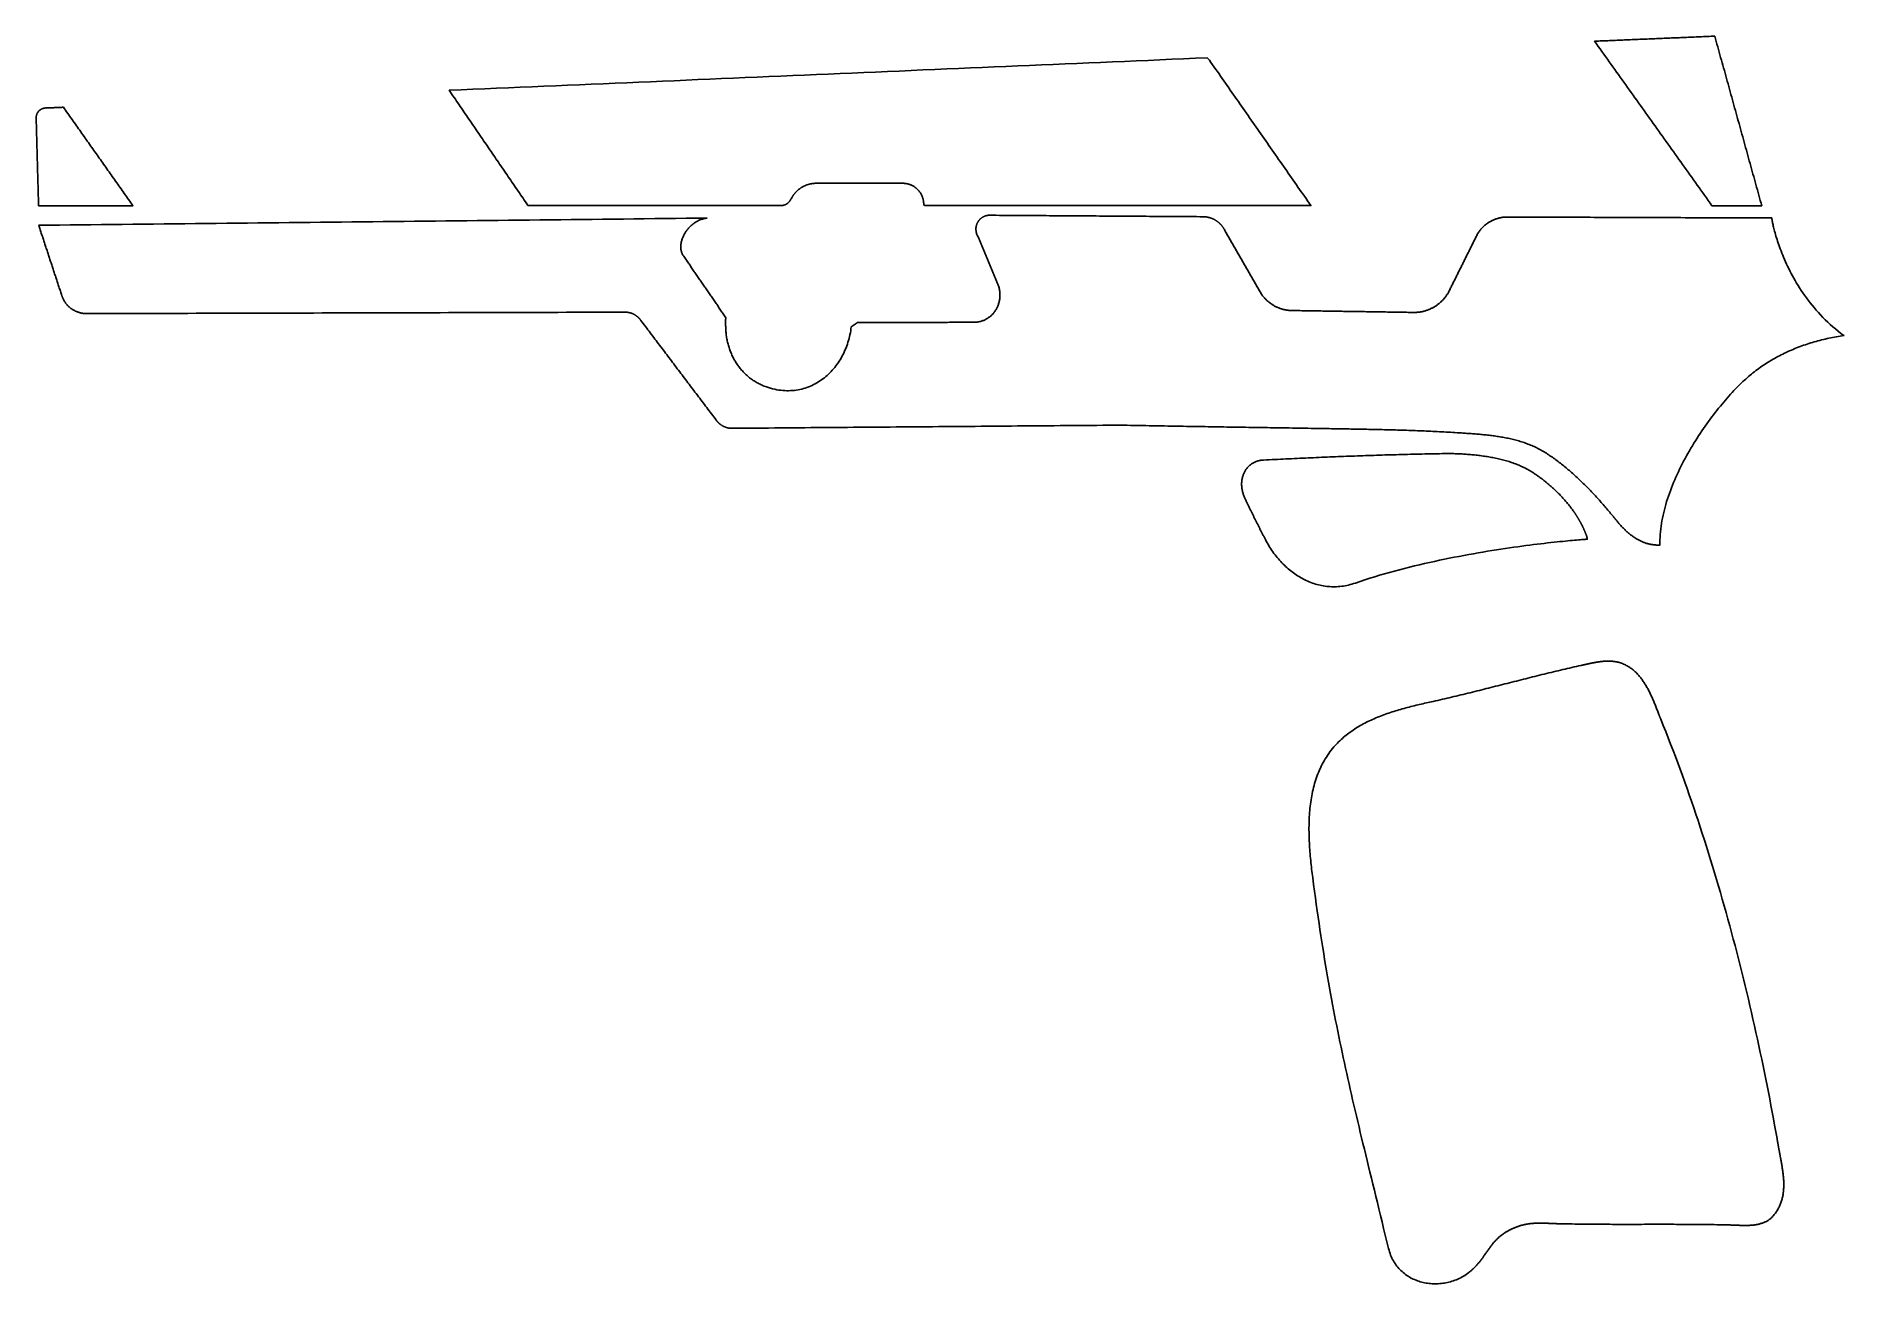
# Model space of a CAD drawing. Header units: millimetres. Extents: x 29 to 151, y -144 to -60.
import ezdxf

# ---------------------------------------------------------------- set-up
doc = ezdxf.new("R2010")
doc.units = ezdxf.units.MM

msp = doc.modelspace()

# ---------------------------------------------------------------- linework, layer by layer
for points in [[(141.920976, -71.50227), (141.973554, -71.50227), (142.026132, -71.50227), (142.07871, -71.50227), (142.131288, -71.50227), (142.183866, -71.50227), (142.236444, -71.50227), (142.289022, -71.50227), (142.3416, -71.50227), (142.394178, -71.50227), (142.446756, -71.50227), (142.499334, -71.50227), (142.551912, -71.50227), (142.60449, -71.50227), (142.657068, -71.50227), (142.709646, -71.50227), (142.762224, -71.50227), (142.814802, -71.50227), (142.86738, -71.50227), (142.919958, -71.50227), (142.972536, -71.50227), (143.025114, -71.50227), (143.077692, -71.50227), (143.13027, -71.50227), (143.182848, -71.50227), (143.235426, -71.50227), (143.288004, -71.50227), (143.340582, -71.50227), (143.39316, -71.50227), (143.445738, -71.50227), (143.498316, -71.50227), (143.550894, -71.50227), (143.603472, -71.50227), (143.65605, -71.50227), (143.708628, -71.50227), (143.761206, -71.50227), (143.813784, -71.50227), (143.866362, -71.50227), (143.91894, -71.50227), (143.971518, -71.50227), (144.024096, -71.50227), (144.076674, -71.50227), (144.129252, -71.50227), (144.18183, -71.50227), (144.234408, -71.50227), (144.286986, -71.50227), (144.339564, -71.50227), (144.392142, -71.50227), (144.44472, -71.50227), (144.497298, -71.50227), (144.549876, -71.50227), (144.602454, -71.50227), (144.655032, -71.50227), (144.70761, -71.50227), (144.760188, -71.50227), (144.812766, -71.50227), (144.865344, -71.50227), (144.917922, -71.50227), (144.9705, -71.50227), (145.023078, -71.50227), (145.075656, -71.50227), (145.128234, -71.50227), (145.180812, -71.50227), (145.23339, -71.50227), (145.285968, -71.50227), (145.236438, -71.323454), (145.186908, -71.144638), (145.137378, -70.965822), (145.087848, -70.787006), (145.038318, -70.60819), (144.988788, -70.429374), (144.939258, -70.250558), (144.889728, -70.071742), (144.840198, -69.892926), (144.790668, -69.71411), (144.741138, -69.535294), (144.691608, -69.356478), (144.642078, -69.177662), (144.592548, -68.998846), (144.543018, -68.82003), (144.493488, -68.641214), (144.443958, -68.462398), (144.394428, -68.283582), (144.344898, -68.104766), (144.295368, -67.92595), (144.245838, -67.747134), (144.196308, -67.568318), (144.146778, -67.389502), (144.097248, -67.210686), (144.047718, -67.03187), (143.998188, -66.853054), (143.948658, -66.674238), (143.899128, -66.495422), (143.849598, -66.316606), (143.800068, -66.13779), (143.750538, -65.958974), (143.701008, -65.780158), (143.651478, -65.601342), (143.601948, -65.422526), (143.552418, -65.24371), (143.502888, -65.064894), (143.453358, -64.886078), (143.403828, -64.707262), (143.354298, -64.528446), (143.304768, -64.34963), (143.255238, -64.170814), (143.205708, -63.991998), (143.156178, -63.813182), (143.106648, -63.634366), (143.057118, -63.45555), (143.007588, -63.276734), (142.958058, -63.097918), (142.908528, -62.919102), (142.858998, -62.740286), (142.809468, -62.56147), (142.759938, -62.382654), (142.710408, -62.203838), (142.660878, -62.025022), (142.611348, -61.846206), (142.561818, -61.66739), (142.512288, -61.488574), (142.462758, -61.309758), (142.413228, -61.130942), (142.363698, -60.952126), (142.314168, -60.77331), (142.264638, -60.594494), (142.215108, -60.415678), (142.165578, -60.236862), (142.116048, -60.058046), (141.989302, -60.06338), (141.862556, -60.068714), (141.73581, -60.074048), (141.609064, -60.079382), (141.482318, -60.084716), (141.355572, -60.09005), (141.228826, -60.095384), (141.10208, -60.100718), (140.975334, -60.106052), (140.848588, -60.111386), (140.721842, -60.11672), (140.595096, -60.122054), (140.46835, -60.127388), (140.341604, -60.132722), (140.214858, -60.138056), (140.088112, -60.14339), (139.961366, -60.148724), (139.83462, -60.154058), (139.707874, -60.159392), (139.581128, -60.164726), (139.454382, -60.17006), (139.327636, -60.175394), (139.20089, -60.180728), (139.074144, -60.186062), (138.947398, -60.191396), (138.820652, -60.19673), (138.693906, -60.202064), (138.56716, -60.207398), (138.440414, -60.212732), (138.313668, -60.218066), (138.186922, -60.2234), (138.060176, -60.228734), (137.93343, -60.234068), (137.806684, -60.239402), (137.679938, -60.244736), (137.553192, -60.25007), (137.426446, -60.255404), (137.2997, -60.260738), (137.172954, -60.266072), (137.046208, -60.271406), (136.919462, -60.27674), (136.792716, -60.282074), (136.66597, -60.287408), (136.539224, -60.292742), (136.412478, -60.298076), (136.285732, -60.30341), (136.158986, -60.308744), (136.03224, -60.314078), (135.905494, -60.319412), (135.778748, -60.324746), (135.652002, -60.33008), (135.525256, -60.335414), (135.39851, -60.340748), (135.271764, -60.346082), (135.145018, -60.351416), (135.018272, -60.35675), (134.891526, -60.362084), (134.76478, -60.367418), (134.638034, -60.372752), (134.511288, -60.378086), (134.384542, -60.38342), (134.257796, -60.388754), (134.13105, -60.394088), (134.004304, -60.399422), (134.128002, -60.57265), (134.2517, -60.745878), (134.375398, -60.919106), (134.499096, -61.092334), (134.622794, -61.265562), (134.746492, -61.43879), (134.87019, -61.612018), (134.993888, -61.785246), (135.117586, -61.958474), (135.241284, -62.131702), (135.364982, -62.30493), (135.48868, -62.478158), (135.612378, -62.651386), (135.736076, -62.824614), (135.859774, -62.997842), (135.983472, -63.17107), (136.10717, -63.344298), (136.230868, -63.517526), (136.354566, -63.690754), (136.478264, -63.863982), (136.601962, -64.03721), (136.72566, -64.210438), (136.849358, -64.383666), (136.973056, -64.556894), (137.096754, -64.730122), (137.220452, -64.90335), (137.34415, -65.076578), (137.467848, -65.249806), (137.591546, -65.423034), (137.715244, -65.596262), (137.838942, -65.76949), (137.96264, -65.942718), (138.086338, -66.115946), (138.210036, -66.289174), (138.333734, -66.462402), (138.457432, -66.63563), (138.58113, -66.808858), (138.704828, -66.982086), (138.828526, -67.155314), (138.952224, -67.328542), (139.075922, -67.50177), (139.19962, -67.674998), (139.323318, -67.848226), (139.447016, -68.021454), (139.570714, -68.194682), (139.694412, -68.36791), (139.81811, -68.541138), (139.941808, -68.714366), (140.065506, -68.887594), (140.189204, -69.060822), (140.312902, -69.23405), (140.4366, -69.407278), (140.560298, -69.580506), (140.683996, -69.753734), (140.807694, -69.926962), (140.931392, -70.10019), (141.05509, -70.273418), (141.178788, -70.446646), (141.302486, -70.619874), (141.426184, -70.793102), (141.549882, -70.96633), (141.67358, -71.139558), (141.797278, -71.312786)], [(107.865672, -61.517022), (107.066334, -61.551312), (106.266996, -61.585602), (105.467658, -61.619892), (104.66832, -61.654182), (103.868982, -61.688472), (103.069644, -61.722762), (102.270306, -61.757052), (101.470968, -61.791342), (100.67163, -61.825632), (99.872292, -61.859922), (99.072954, -61.894212), (98.273616, -61.928502), (97.474278, -61.962792), (96.67494, -61.997082), (95.875602, -62.031372), (95.076264, -62.065662), (94.276926, -62.099952), (93.477588, -62.134242), (92.67825, -62.168532), (91.878912, -62.202822), (91.079574, -62.237112), (90.280236, -62.271402), (89.480898, -62.305692), (88.68156, -62.339982), (87.882222, -62.374272), (87.082884, -62.408562), (86.283546, -62.442852), (85.484208, -62.477142), (84.68487, -62.511432), (83.885532, -62.545722), (83.086194, -62.580012), (82.286856, -62.614302), (81.487518, -62.648592), (80.68818, -62.682882), (79.888842, -62.717172), (79.089504, -62.751462), (78.290166, -62.785752), (77.490828, -62.820042), (76.69149, -62.854332), (75.892152, -62.888622), (75.092814, -62.922912), (74.293476, -62.957202), (73.494138, -62.991492), (72.6948, -63.025782), (71.895462, -63.060072), (71.096124, -63.094362), (70.296786, -63.128652), (69.497448, -63.162942), (68.69811, -63.197232), (67.898772, -63.231522), (67.099434, -63.265812), (66.300096, -63.300102), (65.500758, -63.334392), (64.70142, -63.368682), (63.902082, -63.402972), (63.102744, -63.437262), (62.303406, -63.471552), (61.504068, -63.505842), (60.70473, -63.540132), (59.905392, -63.574422), (59.106054, -63.608712), (58.306716, -63.643002), (57.507378, -63.677292), (56.70804, -63.711582), (56.791098, -63.832994), (56.874156, -63.954406), (56.957214, -64.075818), (57.040272, -64.19723), (57.12333, -64.318642), (57.206388, -64.440054), (57.289446, -64.561466), (57.372504, -64.682878), (57.455562, -64.80429), (57.53862, -64.925702), (57.621678, -65.047114), (57.704736, -65.168526), (57.787794, -65.289938), (57.870852, -65.41135), (57.95391, -65.532762), (58.036968, -65.654174), (58.120026, -65.775586), (58.203084, -65.896998), (58.286142, -66.01841), (58.3692, -66.139822), (58.452258, -66.261234), (58.535316, -66.382646), (58.618374, -66.504058), (58.701432, -66.62547), (58.78449, -66.746882), (58.867548, -66.868294), (58.950606, -66.989706), (59.033664, -67.111118), (59.116722, -67.23253), (59.19978, -67.353942), (59.282838, -67.475354), (59.365896, -67.596766), (59.448954, -67.718178), (59.532012, -67.83959), (59.61507, -67.961002), (59.698128, -68.082414), (59.781186, -68.203826), (59.864244, -68.325238), (59.947302, -68.44665), (60.03036, -68.568062), (60.113418, -68.689474), (60.196476, -68.810886), (60.279534, -68.932298), (60.362592, -69.05371), (60.44565, -69.175122), (60.528708, -69.296534), (60.611766, -69.417946), (60.694824, -69.539358), (60.777882, -69.66077), (60.86094, -69.782182), (60.943998, -69.903594), (61.027056, -70.025006), (61.110114, -70.146418), (61.193172, -70.26783), (61.27623, -70.389242), (61.359288, -70.510654), (61.442346, -70.632066), (61.525404, -70.753478), (61.608462, -70.87489), (61.69152, -70.996302), (61.774578, -71.117714), (61.857636, -71.239126), (61.940694, -71.360538), (62.023752, -71.48195), (62.290706, -71.48195), (62.55766, -71.48195), (62.824614, -71.48195), (63.091568, -71.48195), (63.358522, -71.48195), (63.625476, -71.48195), (63.89243, -71.48195), (64.159384, -71.48195), (64.426338, -71.48195), (64.693292, -71.48195), (64.960246, -71.48195), (65.2272, -71.48195), (65.494154, -71.48195), (65.761108, -71.48195), (66.028062, -71.48195), (66.295016, -71.48195), (66.56197, -71.48195), (66.828924, -71.48195), (67.095878, -71.48195), (67.362832, -71.48195), (67.629786, -71.48195), (67.89674, -71.48195), (68.163694, -71.48195), (68.430648, -71.48195), (68.697602, -71.48195), (68.964556, -71.48195), (69.23151, -71.48195), (69.498464, -71.48195), (69.765418, -71.48195), (70.032372, -71.48195), (70.299326, -71.48195), (70.56628, -71.48195), (70.833234, -71.48195), (71.100188, -71.48195), (71.367142, -71.48195), (71.634096, -71.48195), (71.90105, -71.48195), (72.168004, -71.48195), (72.434958, -71.48195), (72.701912, -71.48195), (72.968866, -71.48195), (73.23582, -71.48195), (73.502774, -71.48195), (73.769728, -71.48195), (74.036682, -71.48195), (74.303636, -71.48195), (74.57059, -71.48195), (74.837544, -71.48195), (75.104498, -71.48195), (75.371452, -71.48195), (75.638406, -71.48195), (75.90536, -71.48195), (76.172314, -71.48195), (76.439268, -71.48195), (76.706222, -71.48195), (76.973176, -71.48195), (77.24013, -71.48195), (77.507084, -71.48195), (77.774038, -71.48195), (78.040992, -71.48195), (78.307946, -71.48195), (78.5749, -71.48195), (78.841854, -71.48195), (79.108808, -71.48195), (79.121, -71.48195), (79.132938, -71.481696), (79.144876, -71.481188), (79.156814, -71.480426), (79.168752, -71.47941), (79.18069, -71.478394), (79.192628, -71.477124), (79.204312, -71.4756), (79.215996, -71.473822), (79.22768, -71.472044), (79.239364, -71.470012), (79.251048, -71.467726), (79.262732, -71.465186), (79.274162, -71.462646), (79.285592, -71.459852), (79.297022, -71.456804), (79.308452, -71.453502), (79.319628, -71.4502), (79.330804, -71.446644), (79.34198, -71.442834), (79.352902, -71.43877), (79.363824, -71.434706), (79.374746, -71.430388), (79.385668, -71.425816), (79.396336, -71.421244), (79.407004, -71.416418), (79.417672, -71.411338), (79.428086, -71.406258), (79.4385, -71.400924), (79.448914, -71.395336), (79.459074, -71.389748), (79.469234, -71.383906), (79.47914, -71.37781), (79.489046, -71.371714), (79.498952, -71.365364), (79.508604, -71.35876), (79.518256, -71.352156), (79.527654, -71.345298), (79.537052, -71.33844), (79.54645, -71.331328), (79.555594, -71.323962), (79.564738, -71.316596), (79.573628, -71.308976), (79.582518, -71.301356), (79.591154, -71.293482), (79.59979, -71.285354), (79.608172, -71.277226), (79.616554, -71.268844), (79.624682, -71.260462), (79.63281, -71.251826), (79.640684, -71.242936), (79.648558, -71.234046), (79.656178, -71.224902), (79.663544, -71.215758), (79.67091, -71.20636), (79.678022, -71.196962), (79.685134, -71.18731), (79.691992, -71.177658), (79.69885, -71.167752), (79.705454, -71.157846), (79.711804, -71.147686), (79.718154, -71.137526), (79.72425, -71.127112), (79.730092, -71.116698), (79.731616, -71.114158), (79.73314, -71.111618), (79.734664, -71.109078), (79.736188, -71.106538), (79.737712, -71.103998), (79.739236, -71.101458), (79.74076, -71.098918), (79.742284, -71.096378), (79.743808, -71.093838), (79.745332, -71.091298), (79.746856, -71.088758), (79.74838, -71.086218), (79.749904, -71.083678), (79.751428, -71.081138), (79.752952, -71.078598), (79.754476, -71.076058), (79.756, -71.073518), (79.757524, -71.070978), (79.759048, -71.068438), (79.760572, -71.065898), (79.762096, -71.063358), (79.76362, -71.060818), (79.765144, -71.058278), (79.766668, -71.055738), (79.768192, -71.053198), (79.769716, -71.050658), (79.77124, -71.048118), (79.772764, -71.045578), (79.774288, -71.043038), (79.775812, -71.040498), (79.777336, -71.037958), (79.77886, -71.035418), (79.780384, -71.032878), (79.781908, -71.030338), (79.783432, -71.027798), (79.784956, -71.025258), (79.78648, -71.022718), (79.788004, -71.020178), (79.789528, -71.017638), (79.791052, -71.015098), (79.792576, -71.012558), (79.7941, -71.010018), (79.795624, -71.007478), (79.797148, -71.004938), (79.798672, -71.002398), (79.800196, -70.999858), (79.80172, -70.997318), (79.803244, -70.994778), (79.804768, -70.992238), (79.806292, -70.989698), (79.807816, -70.987158), (79.80934, -70.984618), (79.810864, -70.982078), (79.812388, -70.979538), (79.813912, -70.976998), (79.815436, -70.974458), (79.81696, -70.971918), (79.818484, -70.969378), (79.820008, -70.966838), (79.821532, -70.964298), (79.823056, -70.961758), (79.82458, -70.959218), (79.826104, -70.956678), (79.827628, -70.954138), (79.843376, -70.926198), (79.859632, -70.898512), (79.876396, -70.871334), (79.893414, -70.84441), (79.91094, -70.81774), (79.928974, -70.791578), (79.947262, -70.76567), (79.966058, -70.74027), (79.985108, -70.715124), (80.004666, -70.690232), (80.024478, -70.665848), (80.044798, -70.641718), (80.065372, -70.618096), (80.086454, -70.594728), (80.10779, -70.571868), (80.129634, -70.549262), (80.151732, -70.527164), (80.174084, -70.50532), (80.196944, -70.483984), (80.220058, -70.462902), (80.243426, -70.442328), (80.267048, -70.422262), (80.291178, -70.40245), (80.315562, -70.383146), (80.3402, -70.364096), (80.365092, -70.345554), (80.390238, -70.32752), (80.415892, -70.30974), (80.4418, -70.292468), (80.467962, -70.275704), (80.494378, -70.259194), (80.521048, -70.243192), (80.547972, -70.227698), (80.57515, -70.212712), (80.602582, -70.19798), (80.630268, -70.183756), (80.658208, -70.17004), (80.686402, -70.156832), (80.714596, -70.144132), (80.743044, -70.131686), (80.771746, -70.119748), (80.800702, -70.108318), (80.829912, -70.097396), (80.859376, -70.086982), (80.88884, -70.077076), (80.918558, -70.067678), (80.94853, -70.058534), (80.978502, -70.049898), (81.008728, -70.04177), (81.039208, -70.03415), (81.069688, -70.027038), (81.100422, -70.020434), (81.13141, -70.014338), (81.162398, -70.00875), (81.19364, -70.00367), (81.224882, -69.999098), (81.256378, -69.995034), (81.287874, -69.991478), (81.319624, -69.98843), (81.351374, -69.98589), (81.383124, -69.984112), (81.415128, -69.982842), (81.447132, -69.98208), (81.479136, -69.981826), (81.570322, -69.981826), (81.661508, -69.981826), (81.752694, -69.981826), (81.84388, -69.981826), (81.935066, -69.981826), (82.026252, -69.981826), (82.117438, -69.981826), (82.208624, -69.981826), (82.29981, -69.981826), (82.390996, -69.981826), (82.482182, -69.981826), (82.573368, -69.981826), (82.664554, -69.981826), (82.75574, -69.981826), (82.846926, -69.981826), (82.938112, -69.981826), (83.029298, -69.981826), (83.120484, -69.981826), (83.21167, -69.981826), (83.302856, -69.981826), (83.394042, -69.981826), (83.485228, -69.981826), (83.576414, -69.981826), (83.6676, -69.981826), (83.758786, -69.981826), (83.849972, -69.981826), (83.941158, -69.981826), (84.032344, -69.981826), (84.12353, -69.981826), (84.214716, -69.981826), (84.305902, -69.981826), (84.397088, -69.981826), (84.488274, -69.981826), (84.57946, -69.981826), (84.670646, -69.981826), (84.761832, -69.981826), (84.853018, -69.981826), (84.944204, -69.981826), (85.03539, -69.981826), (85.126576, -69.981826), (85.217762, -69.981826), (85.308948, -69.981826), (85.400134, -69.981826), (85.49132, -69.981826), (85.582506, -69.981826), (85.673692, -69.981826), (85.764878, -69.981826), (85.856064, -69.981826), (85.94725, -69.981826), (86.038436, -69.981826), (86.129622, -69.981826), (86.220808, -69.981826), (86.311994, -69.981826), (86.40318, -69.981826), (86.494366, -69.981826), (86.585552, -69.981826), (86.676738, -69.981826), (86.767924, -69.981826), (86.85911, -69.981826), (86.950296, -69.981826), (87.041482, -69.981826), (87.132668, -69.981826), (87.223854, -69.981826), (87.31504, -69.981826), (87.351616, -69.982334), (87.387938, -69.983604), (87.424006, -69.98589), (87.45982, -69.989192), (87.49538, -69.993256), (87.530686, -69.998082), (87.565738, -70.003924), (87.600536, -70.010528), (87.63508, -70.018148), (87.669116, -70.02653), (87.702898, -70.035674), (87.736426, -70.04558), (87.769446, -70.056248), (87.802212, -70.067678), (87.83447, -70.07987), (87.866474, -70.092824), (87.89797, -70.10654), (87.929212, -70.121018), (87.959946, -70.136258), (87.990172, -70.15226), (88.020144, -70.169024), (88.049608, -70.18655), (88.078564, -70.204584), (88.107012, -70.22338), (88.134952, -70.242938), (88.162384, -70.263004), (88.189308, -70.283832), (88.215724, -70.305168), (88.241632, -70.327266), (88.267032, -70.349872), (88.291924, -70.372986), (88.316308, -70.396862), (88.340184, -70.421246), (88.363298, -70.446138), (88.385904, -70.471538), (88.407748, -70.497446), (88.429084, -70.523862), (88.449912, -70.550786), (88.469978, -70.578218), (88.489536, -70.606158), (88.508332, -70.634606), (88.526366, -70.663562), (88.543892, -70.693026), (88.560656, -70.722998), (88.576658, -70.753224), (88.591898, -70.783958), (88.606376, -70.8152), (88.620092, -70.846696), (88.633046, -70.8787), (88.645238, -70.911212), (88.656668, -70.943978), (88.667336, -70.976998), (88.677242, -71.010526), (88.686386, -71.044308), (88.694768, -71.078344), (88.702388, -71.112888), (88.708992, -71.147686), (88.714834, -71.182738), (88.71966, -71.218044), (88.723724, -71.253604), (88.727026, -71.289418), (88.729312, -71.325486), (88.730582, -71.361808), (88.73109, -71.398384), (88.73109, -71.400416), (88.73109, -71.402448), (88.731344, -71.40448), (88.731598, -71.406512), (88.731852, -71.408544), (88.732106, -71.410576), (88.73236, -71.412608), (88.732868, -71.41464), (88.733376, -71.416672), (88.733884, -71.418704), (88.734392, -71.420736), (88.7349, -71.422768), (88.735408, -71.4248), (88.73617, -71.426832), (88.736932, -71.428864), (88.737694, -71.430642), (88.738456, -71.43242), (88.739218, -71.434198), (88.740234, -71.435976), (88.74125, -71.437754), (88.742266, -71.439532), (88.743282, -71.44131), (88.744298, -71.443088), (88.745314, -71.444866), (88.746584, -71.446644), (88.747854, -71.448168), (88.749124, -71.449692), (88.750394, -71.451216), (88.751664, -71.45274), (88.752934, -71.454264), (88.754204, -71.455788), (88.755474, -71.457312), (88.756998, -71.458582), (88.758522, -71.459852), (88.760046, -71.461122), (88.76157, -71.462392), (88.763094, -71.463662), (88.764618, -71.464932), (88.766142, -71.466202), (88.767666, -71.467472), (88.769444, -71.468488), (88.771222, -71.469504), (88.773, -71.47052), (88.774778, -71.471536), (88.776556, -71.472552), (88.778334, -71.473568), (88.780112, -71.47433), (88.78189, -71.475092), (88.783668, -71.475854), (88.7857, -71.476616), (88.787732, -71.477378), (88.789764, -71.47814), (88.791796, -71.478648), (88.793828, -71.479156), (88.79586, -71.479664), (88.797892, -71.480172), (88.799924, -71.48068), (88.801956, -71.480934), (88.803988, -71.481188), (88.80602, -71.481442), (88.808052, -71.481696), (88.810084, -71.48195), (88.812116, -71.48195), (88.814148, -71.48195), (89.221056, -71.48195), (89.627964, -71.48195), (90.034872, -71.48195), (90.44178, -71.48195), (90.848688, -71.48195), (91.255596, -71.48195), (91.662504, -71.48195), (92.069412, -71.48195), (92.47632, -71.48195), (92.883228, -71.48195), (93.290136, -71.48195), (93.697044, -71.48195), (94.103952, -71.48195), (94.51086, -71.48195), (94.917768, -71.48195), (95.324676, -71.48195), (95.731584, -71.48195), (96.138492, -71.48195), (96.5454, -71.48195), (96.952308, -71.48195), (97.359216, -71.48195), (97.766124, -71.48195), (98.173032, -71.48195), (98.57994, -71.48195), (98.986848, -71.48195), (99.393756, -71.48195), (99.800664, -71.48195), (100.207572, -71.48195), (100.61448, -71.48195), (101.021388, -71.48195), (101.428296, -71.48195), (101.835204, -71.48195), (102.242112, -71.48195), (102.64902, -71.48195), (103.055928, -71.48195), (103.462836, -71.48195), (103.869744, -71.48195), (104.276652, -71.48195), (104.68356, -71.48195), (105.090468, -71.48195), (105.497376, -71.48195), (105.904284, -71.48195), (106.311192, -71.48195), (106.7181, -71.48195), (107.125008, -71.48195), (107.531916, -71.48195), (107.938824, -71.48195), (108.345732, -71.48195), (108.75264, -71.48195), (109.159548, -71.48195), (109.566456, -71.48195), (109.973364, -71.48195), (110.380272, -71.48195), (110.78718, -71.48195), (111.194088, -71.48195), (111.600996, -71.48195), (112.007904, -71.48195), (112.414812, -71.48195), (112.82172, -71.48195), (113.228628, -71.48195), (113.635536, -71.48195), (114.042444, -71.48195), (114.449352, -71.48195), (114.85626, -71.48195), (114.747548, -71.326248), (114.638836, -71.170546), (114.530124, -71.014844), (114.421412, -70.859142), (114.3127, -70.70344), (114.203988, -70.547738), (114.095276, -70.392036), (113.986564, -70.236334), (113.877852, -70.080632), (113.76914, -69.92493), (113.660428, -69.769228), (113.551716, -69.613526), (113.443004, -69.457824), (113.334292, -69.302122), (113.22558, -69.14642), (113.116868, -68.990718), (113.008156, -68.835016), (112.899444, -68.679314), (112.790732, -68.523612), (112.68202, -68.36791), (112.573308, -68.212208), (112.464596, -68.056506), (112.355884, -67.900804), (112.247172, -67.745102), (112.13846, -67.5894), (112.029748, -67.433698), (111.921036, -67.277996), (111.812324, -67.122294), (111.703612, -66.966592), (111.5949, -66.81089), (111.486188, -66.655188), (111.377476, -66.499486), (111.268764, -66.343784), (111.160052, -66.188082), (111.05134, -66.03238), (110.942628, -65.876678), (110.833916, -65.720976), (110.725204, -65.565274), (110.616492, -65.409572), (110.50778, -65.25387), (110.399068, -65.098168), (110.290356, -64.942466), (110.181644, -64.786764), (110.072932, -64.631062), (109.96422, -64.47536), (109.855508, -64.319658), (109.746796, -64.163956), (109.638084, -64.008254), (109.529372, -63.852552), (109.42066, -63.69685), (109.311948, -63.541148), (109.203236, -63.385446), (109.094524, -63.229744), (108.985812, -63.074042), (108.8771, -62.91834), (108.768388, -62.762638), (108.659676, -62.606936), (108.550964, -62.451234), (108.442252, -62.295532), (108.33354, -62.13983), (108.224828, -61.984128), (108.116116, -61.828426), (108.007404, -61.672724)], [(30.687772, -64.854582), (30.668722, -64.855344), (30.649672, -64.856106), (30.630622, -64.856868), (30.611572, -64.85763), (30.592522, -64.858392), (30.573472, -64.859154), (30.554422, -64.859916), (30.535372, -64.860678), (30.516322, -64.86144), (30.497272, -64.862202), (30.478222, -64.862964), (30.459172, -64.863726), (30.440122, -64.864488), (30.421072, -64.86525), (30.402022, -64.866012), (30.382972, -64.866774), (30.363922, -64.867536), (30.344872, -64.868298), (30.325822, -64.86906), (30.306772, -64.869822), (30.287722, -64.870584), (30.268672, -64.871346), (30.249622, -64.872108), (30.230572, -64.87287), (30.211522, -64.873632), (30.192472, -64.874394), (30.173422, -64.875156), (30.154372, -64.875918), (30.135322, -64.87668), (30.116272, -64.877442), (30.097222, -64.878204), (30.078172, -64.878966), (30.059122, -64.879728), (30.040072, -64.88049), (30.021022, -64.881252), (30.001972, -64.882014), (29.982922, -64.882776), (29.963872, -64.883538), (29.944822, -64.8843), (29.925772, -64.885062), (29.906722, -64.885824), (29.887672, -64.886586), (29.868622, -64.887348), (29.849572, -64.88811), (29.830522, -64.888872), (29.811472, -64.889634), (29.792422, -64.890396), (29.773372, -64.891158), (29.754322, -64.89192), (29.735272, -64.892682), (29.716222, -64.893444), (29.697172, -64.894206), (29.678122, -64.894968), (29.659072, -64.89573), (29.640022, -64.896492), (29.620972, -64.897254), (29.601922, -64.898016), (29.582872, -64.898778), (29.563822, -64.89954), (29.544772, -64.900302), (29.525722, -64.901064), (29.506672, -64.901826), (29.487622, -64.902588), (29.468572, -64.90335), (29.451808, -64.904366), (29.435044, -64.905636), (29.418534, -64.907414), (29.402024, -64.9097), (29.385768, -64.91224), (29.369512, -64.915288), (29.35351, -64.91859), (29.337508, -64.9224), (29.32176, -64.926464), (29.306266, -64.931036), (29.290772, -64.935862), (29.275532, -64.941196), (29.260546, -64.946784), (29.24556, -64.952626), (29.230828, -64.958976), (29.21635, -64.96558), (29.202126, -64.972438), (29.187902, -64.979804), (29.173932, -64.987424), (29.160216, -64.995298), (29.146754, -65.003426), (29.133546, -65.012062), (29.120592, -65.020952), (29.107638, -65.030096), (29.094938, -65.039494), (29.082492, -65.049146), (29.0703, -65.059052), (29.058362, -65.069466), (29.046678, -65.080134), (29.035248, -65.091056), (29.024072, -65.102232), (29.01315, -65.113662), (29.002482, -65.125346), (28.992068, -65.137284), (28.982162, -65.149476), (28.97251, -65.161922), (28.963112, -65.174622), (28.953968, -65.187322), (28.945078, -65.200276), (28.936442, -65.213484), (28.928314, -65.226946), (28.92044, -65.240662), (28.91282, -65.254632), (28.905454, -65.268602), (28.898596, -65.282826), (28.891992, -65.297304), (28.885642, -65.312036), (28.8798, -65.326768), (28.874212, -65.341754), (28.868878, -65.356994), (28.864052, -65.372234), (28.85948, -65.387728), (28.855416, -65.403222), (28.851606, -65.41897), (28.848304, -65.434718), (28.845256, -65.45072), (28.842716, -65.466722), (28.84043, -65.482978), (28.838652, -65.499234), (28.837128, -65.515744), (28.836112, -65.532254), (28.835604, -65.549018), (28.83535, -65.565782), (28.835604, -65.582546), (28.838144, -65.675002), (28.840684, -65.767458), (28.843224, -65.859914), (28.845764, -65.95237), (28.848304, -66.044826), (28.850844, -66.137282), (28.853384, -66.229738), (28.855924, -66.322194), (28.858464, -66.41465), (28.861004, -66.507106), (28.863544, -66.599562), (28.866084, -66.692018), (28.868624, -66.784474), (28.871164, -66.87693), (28.873704, -66.969386), (28.876244, -67.061842), (28.878784, -67.154298), (28.881324, -67.246754), (28.883864, -67.33921), (28.886404, -67.431666), (28.888944, -67.524122), (28.891484, -67.616578), (28.894024, -67.709034), (28.896564, -67.80149), (28.899104, -67.893946), (28.901644, -67.986402), (28.904184, -68.078858), (28.906724, -68.171314), (28.909264, -68.26377), (28.911804, -68.356226), (28.914344, -68.448682), (28.916884, -68.541138), (28.919424, -68.633594), (28.921964, -68.72605), (28.924504, -68.818506), (28.927044, -68.910962), (28.929584, -69.003418), (28.932124, -69.095874), (28.934664, -69.18833), (28.937204, -69.280786), (28.939744, -69.373242), (28.942284, -69.465698), (28.944824, -69.558154), (28.947364, -69.65061), (28.949904, -69.743066), (28.952444, -69.835522), (28.954984, -69.927978), (28.957524, -70.020434), (28.960064, -70.11289), (28.962604, -70.205346), (28.965144, -70.297802), (28.967684, -70.390258), (28.970224, -70.482714), (28.972764, -70.57517), (28.975304, -70.667626), (28.977844, -70.760082), (28.980384, -70.852538), (28.982924, -70.944994), (28.985464, -71.03745), (28.988004, -71.129906), (28.990544, -71.222362), (28.993084, -71.314818), (28.995624, -71.407274), (28.998164, -71.49973), (29.097732, -71.49973), (29.1973, -71.49973), (29.296868, -71.49973), (29.396436, -71.49973), (29.496004, -71.49973), (29.595572, -71.49973), (29.69514, -71.49973), (29.794708, -71.49973), (29.894276, -71.49973), (29.993844, -71.49973), (30.093412, -71.49973), (30.19298, -71.49973), (30.292548, -71.49973), (30.392116, -71.49973), (30.491684, -71.49973), (30.591252, -71.49973), (30.69082, -71.49973), (30.790388, -71.49973), (30.889956, -71.49973), (30.989524, -71.49973), (31.089092, -71.49973), (31.18866, -71.49973), (31.288228, -71.49973), (31.387796, -71.49973), (31.487364, -71.49973), (31.586932, -71.49973), (31.6865, -71.49973), (31.786068, -71.49973), (31.885636, -71.49973), (31.985204, -71.49973), (32.084772, -71.49973), (32.18434, -71.49973), (32.283908, -71.49973), (32.383476, -71.49973), (32.483044, -71.49973), (32.582612, -71.49973), (32.68218, -71.49973), (32.781748, -71.49973), (32.881316, -71.49973), (32.980884, -71.49973), (33.080452, -71.49973), (33.18002, -71.49973), (33.279588, -71.49973), (33.379156, -71.49973), (33.478724, -71.49973), (33.578292, -71.49973), (33.67786, -71.49973), (33.777428, -71.49973), (33.876996, -71.49973), (33.976564, -71.49973), (34.076132, -71.49973), (34.1757, -71.49973), (34.275268, -71.49973), (34.374836, -71.49973), (34.474404, -71.49973), (34.573972, -71.49973), (34.67354, -71.49973), (34.773108, -71.49973), (34.872676, -71.49973), (34.972244, -71.49973), (35.071812, -71.49973), (35.17138, -71.49973), (35.270948, -71.49973), (35.370516, -71.49973), (35.29711, -71.395844), (35.223704, -71.291958), (35.150298, -71.188072), (35.076892, -71.084186), (35.003486, -70.9803), (34.93008, -70.876414), (34.856674, -70.772528), (34.783268, -70.668642), (34.709862, -70.564756), (34.636456, -70.46087), (34.56305, -70.356984), (34.489644, -70.253098), (34.416238, -70.149212), (34.342832, -70.045326), (34.269426, -69.94144), (34.19602, -69.837554), (34.122614, -69.733668), (34.049208, -69.629782), (33.975802, -69.525896), (33.902396, -69.42201), (33.82899, -69.318124), (33.755584, -69.214238), (33.682178, -69.110352), (33.608772, -69.006466), (33.535366, -68.90258), (33.46196, -68.798694), (33.388554, -68.694808), (33.315148, -68.590922), (33.241742, -68.487036), (33.168336, -68.38315), (33.09493, -68.279264), (33.021524, -68.175378), (32.948118, -68.071492), (32.874712, -67.967606), (32.801306, -67.86372), (32.7279, -67.759834), (32.654494, -67.655948), (32.581088, -67.552062), (32.507682, -67.448176), (32.434276, -67.34429), (32.36087, -67.240404), (32.287464, -67.136518), (32.214058, -67.032632), (32.140652, -66.928746), (32.067246, -66.82486), (31.99384, -66.720974), (31.920434, -66.617088), (31.847028, -66.513202), (31.773622, -66.409316), (31.700216, -66.30543), (31.62681, -66.201544), (31.553404, -66.097658), (31.479998, -65.993772), (31.406592, -65.889886), (31.333186, -65.786), (31.25978, -65.682114), (31.186374, -65.578228), (31.112968, -65.474342), (31.039562, -65.370456), (30.966156, -65.26657), (30.89275, -65.162684), (30.819344, -65.058798), (30.745938, -64.954912)], [(143.653764, -83.720178), (143.743172, -83.627976), (143.833596, -83.537044), (143.925036, -83.447382), (144.017492, -83.35899), (144.11071, -83.271868), (144.204944, -83.186016), (144.300194, -83.101434), (144.396206, -83.018122), (144.493234, -82.93608), (144.591024, -82.855308), (144.689576, -82.775806), (144.789144, -82.697574), (144.889474, -82.620612), (144.990566, -82.54492), (145.09242, -82.470498), (145.19529, -82.397346), (145.298922, -82.32521), (145.403316, -82.254344), (145.508472, -82.184748), (145.61439, -82.116422), (145.72107, -82.049366), (145.828258, -81.983326), (145.936208, -81.918556), (146.04492, -81.855056), (146.154394, -81.792826), (146.264376, -81.731612), (146.37512, -81.671668), (146.486626, -81.612994), (146.59864, -81.555336), (146.711162, -81.498948), (146.824446, -81.44383), (146.938238, -81.389728), (147.052792, -81.336896), (147.167854, -81.285334), (147.283424, -81.234788), (147.399502, -81.185512), (147.516088, -81.137252), (147.633182, -81.090262), (147.751038, -81.044288), (147.869148, -80.999584), (147.987766, -80.955896), (148.106892, -80.913478), (148.226526, -80.872076), (148.346668, -80.831944), (148.467318, -80.792828), (148.588222, -80.754982), (148.709634, -80.718152), (148.8313, -80.682338), (148.953474, -80.647794), (149.076156, -80.614266), (149.199092, -80.581754), (149.322282, -80.550512), (149.44598, -80.520286), (149.569932, -80.491076), (149.694138, -80.463136), (149.818598, -80.436212), (149.943566, -80.410304), (150.068788, -80.385666), (150.194264, -80.362044), (150.319994, -80.339438), (150.445978, -80.317848), (150.572216, -80.297274), (150.698454, -80.27797), (150.824946, -80.259682), (150.631398, -80.112616), (150.44293, -79.963264), (150.259542, -79.811626), (150.08098, -79.657956), (149.907244, -79.502254), (149.738334, -79.344774), (149.57425, -79.18577), (149.414738, -79.025242), (149.260052, -78.863444), (149.109684, -78.70063), (148.963888, -78.5368), (148.82241, -78.371954), (148.685504, -78.206346), (148.552662, -78.04023), (148.424138, -77.87386), (148.299678, -77.707236), (148.179536, -77.540358), (148.063204, -77.37348), (147.950936, -77.206856), (147.842478, -77.040486), (147.73783, -76.874624), (147.636992, -76.709524), (147.539964, -76.545186), (147.446492, -76.38161), (147.356576, -76.219304), (147.270216, -76.058014), (147.187412, -75.898248), (147.10791, -75.740006), (147.03171, -75.583542), (146.958812, -75.428856), (146.889216, -75.276202), (146.822668, -75.12558), (146.759168, -74.977244), (146.698716, -74.831194), (146.641058, -74.687938), (146.586194, -74.547222), (146.534378, -74.409554), (146.485102, -74.274934), (146.43862, -74.143362), (146.394678, -74.015092), (146.353276, -73.890378), (146.314414, -73.76922), (146.278092, -73.651872), (146.244056, -73.538334), (146.212306, -73.42886), (146.182842, -73.323704), (146.15541, -73.222866), (146.13001, -73.1266), (146.106642, -73.034906), (146.085306, -72.948038), (146.066002, -72.86625), (146.048476, -72.789542), (146.032728, -72.718168), (146.018758, -72.652128), (146.006312, -72.591676), (145.99539, -72.537066), (145.985992, -72.488298), (145.978118, -72.445626), (145.971514, -72.40905), (145.966434, -72.378824), (145.962624, -72.354948), (145.95983, -72.337676), (145.958306, -72.327262), (145.957798, -72.323706), (145.67916, -72.32269), (145.400522, -72.321674), (145.121884, -72.320658), (144.843246, -72.319642), (144.564608, -72.318626), (144.28597, -72.31761), (144.007332, -72.316594), (143.728694, -72.315578), (143.450056, -72.314562), (143.171418, -72.313546), (142.89278, -72.31253), (142.614142, -72.311514), (142.335504, -72.310498), (142.056866, -72.309482), (141.778228, -72.308466), (141.49959, -72.30745), (141.220952, -72.306434), (140.942314, -72.305418), (140.663676, -72.304402), (140.385038, -72.303386), (140.1064, -72.30237), (139.827762, -72.301354), (139.549124, -72.300338), (139.270486, -72.299322), (138.991848, -72.298306), (138.71321, -72.29729), (138.434572, -72.296274), (138.155934, -72.295258), (137.877296, -72.294242), (137.598658, -72.293226), (137.32002, -72.29221), (137.041382, -72.291194), (136.762744, -72.290178), (136.484106, -72.289162), (136.205468, -72.288146), (135.92683, -72.28713), (135.648192, -72.286114), (135.369554, -72.285098), (135.090916, -72.284082), (134.812278, -72.283066), (134.53364, -72.28205), (134.255002, -72.281034), (133.976364, -72.280018), (133.697726, -72.279002), (133.419088, -72.277986), (133.14045, -72.27697), (132.861812, -72.275954), (132.583174, -72.274938), (132.304536, -72.273922), (132.025898, -72.272906), (131.74726, -72.27189), (131.468622, -72.270874), (131.189984, -72.269858), (130.911346, -72.268842), (130.632708, -72.267826), (130.35407, -72.26681), (130.075432, -72.265794), (129.796794, -72.264778), (129.518156, -72.263762), (129.239518, -72.262746), (128.96088, -72.26173), (128.682242, -72.260714), (128.403604, -72.259698), (128.124966, -72.258682), (128.085596, -72.258936), (128.046226, -72.259698), (128.00711, -72.261222), (127.967994, -72.263254), (127.929132, -72.266048), (127.89027, -72.26935), (127.851662, -72.273414), (127.813054, -72.27824), (127.7747, -72.283574), (127.736346, -72.289416), (127.698246, -72.29602), (127.6604, -72.303132), (127.622554, -72.311006), (127.584962, -72.319388), (127.547624, -72.328532), (127.51054, -72.338184), (127.473456, -72.348344), (127.436626, -72.359266), (127.40005, -72.370696), (127.363728, -72.382634), (127.32766, -72.395334), (127.291846, -72.408542), (127.256286, -72.422258), (127.22098, -72.436482), (127.185928, -72.451468), (127.15113, -72.466962), (127.116586, -72.482964), (127.082296, -72.499474), (127.04826, -72.516492), (127.014478, -72.534272), (126.98095, -72.55256), (126.947676, -72.571356), (126.91491, -72.59066), (126.882398, -72.610472), (126.85014, -72.630792), (126.818136, -72.65162), (126.78664, -72.672956), (126.755398, -72.6948), (126.72441, -72.717152), (126.69393, -72.740012), (126.663704, -72.76338), (126.633986, -72.787256), (126.604522, -72.81164), (126.575566, -72.836532), (126.546864, -72.861932), (126.51867, -72.88784), (126.49073, -72.914256), (126.463298, -72.94118), (126.436374, -72.968612), (126.409704, -72.996552), (126.383542, -73.024746), (126.357888, -73.053448), (126.332742, -73.082658), (126.30785, -73.112376), (126.283466, -73.142602), (126.25959, -73.173082), (126.236222, -73.20407), (126.213362, -73.235566), (126.19101, -73.26757), (126.169166, -73.299828), (126.14783, -73.332594), (126.127002, -73.365868), (126.106682, -73.399396), (126.08687, -73.433432), (126.05639, -73.494646), (126.02591, -73.55586), (125.99543, -73.617074), (125.96495, -73.678288), (125.93447, -73.739502), (125.90399, -73.800716), (125.87351, -73.86193), (125.84303, -73.923144), (125.81255, -73.984358), (125.78207, -74.045572), (125.75159, -74.106786), (125.72111, -74.168), (125.69063, -74.229214), (125.66015, -74.290428), (125.62967, -74.351642), (125.59919, -74.412856), (125.56871, -74.47407), (125.53823, -74.535284), (125.50775, -74.596498), (125.47727, -74.657712), (125.44679, -74.718926), (125.41631, -74.78014), (125.38583, -74.841354), (125.35535, -74.902568), (125.32487, -74.963782), (125.29439, -75.024996), (125.26391, -75.08621), (125.23343, -75.147424), (125.20295, -75.208638), (125.17247, -75.269852), (125.14199, -75.331066), (125.11151, -75.39228), (125.08103, -75.453494), (125.05055, -75.514708), (125.02007, -75.575922), (124.98959, -75.637136), (124.95911, -75.69835), (124.92863, -75.759564), (124.89815, -75.820778), (124.86767, -75.881992), (124.83719, -75.943206), (124.80671, -76.00442), (124.77623, -76.065634), (124.74575, -76.126848), (124.71527, -76.188062), (124.68479, -76.249276), (124.65431, -76.31049), (124.62383, -76.371704), (124.59335, -76.432918), (124.56287, -76.494132), (124.53239, -76.555346), (124.50191, -76.61656), (124.47143, -76.677774), (124.44095, -76.738988), (124.41047, -76.800202), (124.37999, -76.861416), (124.34951, -76.92263), (124.31903, -76.983844), (124.28855, -77.045058), (124.25807, -77.106272), (124.22759, -77.167486), (124.19711, -77.2287), (124.16663, -77.289914), (124.13615, -77.351128), (124.113544, -77.38999), (124.090176, -77.428344), (124.0663, -77.46619), (124.041916, -77.503528), (124.017024, -77.540358), (123.99137, -77.57668), (123.965208, -77.612494), (123.938538, -77.6478), (123.91136, -77.682598), (123.883674, -77.716888), (123.85548, -77.75067), (123.826778, -77.783944), (123.797568, -77.81671), (123.76785, -77.848968), (123.737624, -77.880718), (123.70689, -77.91196), (123.675648, -77.942694), (123.643898, -77.97292), (123.611894, -78.002384), (123.579382, -78.03134), (123.546362, -78.059788), (123.512834, -78.087728), (123.479052, -78.11516), (123.444762, -78.14183), (123.409964, -78.167992), (123.374912, -78.193646), (123.339352, -78.218792), (123.303538, -78.243176), (123.267216, -78.267052), (123.23064, -78.29042), (123.193556, -78.313026), (123.156218, -78.335124), (123.118372, -78.35646), (123.080272, -78.377288), (123.041918, -78.397608), (123.003056, -78.417166), (122.96394, -78.436216), (122.92457, -78.454504), (122.884946, -78.472284), (122.845068, -78.489302), (122.804682, -78.505812), (122.764042, -78.52156), (122.723148, -78.5368), (122.682, -78.551278), (122.640598, -78.564994), (122.598942, -78.578202), (122.557032, -78.590648), (122.514868, -78.602332), (122.47245, -78.613508), (122.429778, -78.623922), (122.387106, -78.633574), (122.34418, -78.642718), (122.301, -78.6511), (122.257566, -78.65872), (122.213878, -78.665578), (122.17019, -78.671928), (122.126248, -78.677516), (122.082052, -78.682342), (122.037856, -78.686406), (121.993406, -78.689708), (121.948956, -78.692248), (121.904252, -78.694026), (121.859548, -78.695042), (121.81459, -78.695296), (121.68632, -78.693264), (121.55805, -78.691232), (121.42978, -78.6892), (121.30151, -78.687168), (121.17324, -78.685136), (121.04497, -78.683104), (120.9167, -78.681072), (120.78843, -78.67904), (120.66016, -78.677008), (120.53189, -78.674976), (120.40362, -78.672944), (120.27535, -78.670912), (120.14708, -78.66888), (120.01881, -78.666848), (119.89054, -78.664816), (119.76227, -78.662784), (119.634, -78.660752), (119.50573, -78.65872), (119.37746, -78.656688), (119.24919, -78.654656), (119.12092, -78.652624), (118.99265, -78.650592), (118.86438, -78.64856), (118.73611, -78.646528), (118.60784, -78.644496), (118.47957, -78.642464), (118.3513, -78.640432), (118.22303, -78.6384), (118.09476, -78.636368), (117.96649, -78.634336), (117.83822, -78.632304), (117.70995, -78.630272), (117.58168, -78.62824), (117.45341, -78.626208), (117.32514, -78.624176), (117.19687, -78.622144), (117.0686, -78.620112), (116.94033, -78.61808), (116.81206, -78.616048), (116.68379, -78.614016), (116.55552, -78.611984), (116.42725, -78.609952), (116.29898, -78.60792), (116.17071, -78.605888), (116.04244, -78.603856), (115.91417, -78.601824), (115.7859, -78.599792), (115.65763, -78.59776), (115.52936, -78.595728), (115.40109, -78.593696), (115.27282, -78.591664), (115.14455, -78.589632), (115.01628, -78.5876), (114.88801, -78.585568), (114.75974, -78.583536), (114.63147, -78.581504), (114.5032, -78.579472), (114.37493, -78.57744), (114.24666, -78.575408), (114.11839, -78.573376), (113.99012, -78.571344), (113.86185, -78.569312), (113.73358, -78.56728), (113.60531, -78.565248), (113.565686, -78.564994), (113.526316, -78.563978), (113.486946, -78.562454), (113.44783, -78.560422), (113.408714, -78.557628), (113.369598, -78.554326), (113.330736, -78.550262), (113.291874, -78.54569), (113.253266, -78.54061), (113.214658, -78.534768), (113.176304, -78.528418), (113.138204, -78.52156), (113.100104, -78.51394), (113.062258, -78.505812), (113.024666, -78.497176), (112.987074, -78.488032), (112.949736, -78.478126), (112.912652, -78.467712), (112.875568, -78.45679), (112.838738, -78.44536), (112.802162, -78.433422), (112.76584, -78.420722), (112.729772, -78.407514), (112.693958, -78.393798), (112.658144, -78.379574), (112.622584, -78.364842), (112.587278, -78.349602), (112.552226, -78.333854), (112.517428, -78.317344), (112.482884, -78.300326), (112.448594, -78.2828), (112.414558, -78.264766), (112.38103, -78.246224), (112.347756, -78.227174), (112.314736, -78.207616), (112.28197, -78.18755), (112.249458, -78.166976), (112.2172, -78.145894), (112.18545, -78.124304), (112.153954, -78.102206), (112.122712, -78.0796), (112.091978, -78.05674), (112.061498, -78.033372), (112.031272, -78.009496), (112.001554, -77.985112), (111.97209, -77.96022), (111.94288, -77.93482), (111.914178, -77.908912), (111.88573, -77.882496), (111.85779, -77.855826), (111.830104, -77.828648), (111.802926, -77.800962), (111.776256, -77.772768), (111.74984, -77.74432), (111.723932, -77.715364), (111.698278, -77.6859), (111.673132, -77.655928), (111.648494, -77.625702), (111.624364, -77.594968), (111.600488, -77.563726), (111.57712, -77.53223), (111.55426, -77.500226), (111.531908, -77.467714), (111.510064, -77.434948), (111.471202, -77.367384), (111.43234, -77.29982), (111.393478, -77.232256), (111.354616, -77.164692), (111.315754, -77.097128), (111.276892, -77.029564), (111.23803, -76.962), (111.199168, -76.894436), (111.160306, -76.826872), (111.121444, -76.759308), (111.082582, -76.691744), (111.04372, -76.62418), (111.004858, -76.556616), (110.965996, -76.489052), (110.927134, -76.421488), (110.888272, -76.353924), (110.84941, -76.28636), (110.810548, -76.218796), (110.771686, -76.151232), (110.732824, -76.083668), (110.693962, -76.016104), (110.6551, -75.94854), (110.616238, -75.880976), (110.577376, -75.813412), (110.538514, -75.745848), (110.499652, -75.678284), (110.46079, -75.61072), (110.421928, -75.543156), (110.383066, -75.475592), (110.344204, -75.408028), (110.305342, -75.340464), (110.26648, -75.2729), (110.227618, -75.205336), (110.188756, -75.137772), (110.149894, -75.070208), (110.111032, -75.002644), (110.07217, -74.93508), (110.033308, -74.867516), (109.994446, -74.799952), (109.955584, -74.732388), (109.916722, -74.664824), (109.87786, -74.59726), (109.838998, -74.529696), (109.800136, -74.462132), (109.761274, -74.394568), (109.722412, -74.327004), (109.68355, -74.25944), (109.644688, -74.191876), (109.605826, -74.124312), (109.566964, -74.056748), (109.528102, -73.989184), (109.48924, -73.92162), (109.450378, -73.854056), (109.411516, -73.786492), (109.372654, -73.718928), (109.333792, -73.651364), (109.29493, -73.5838), (109.256068, -73.516236), (109.217206, -73.448672), (109.178344, -73.381108), (109.139482, -73.313544), (109.10062, -73.24598), (109.061758, -73.178416), (109.022896, -73.110852), (109.009434, -73.08596), (108.995464, -73.061322), (108.98124, -73.036938), (108.966508, -73.013062), (108.951522, -72.98944), (108.936282, -72.966072), (108.920534, -72.942958), (108.904532, -72.920098), (108.888022, -72.897746), (108.871258, -72.875648), (108.85424, -72.853804), (108.836714, -72.832214), (108.818934, -72.811132), (108.8009, -72.790304), (108.782358, -72.76973), (108.763562, -72.749664), (108.744512, -72.729852), (108.725208, -72.710294), (108.705396, -72.691244), (108.68533, -72.672448), (108.66501, -72.653906), (108.644436, -72.635872), (108.623608, -72.618092), (108.602526, -72.60082), (108.58119, -72.583802), (108.559346, -72.567292), (108.537248, -72.551036), (108.514896, -72.535034), (108.49229, -72.51954), (108.46943, -72.5043), (108.446316, -72.489568), (108.423202, -72.47509), (108.399834, -72.46112), (108.376212, -72.447658), (108.352336, -72.43445), (108.328206, -72.42175), (108.303822, -72.409304), (108.279184, -72.397366), (108.254292, -72.385682), (108.2294, -72.374506), (108.204254, -72.363838), (108.178854, -72.353424), (108.1532, -72.343518), (108.127546, -72.33412), (108.101638, -72.324976), (108.075476, -72.31634), (108.049314, -72.308212), (108.022898, -72.300338), (107.996228, -72.292972), (107.969558, -72.286114), (107.942634, -72.27951), (107.91571, -72.273414), (107.888532, -72.267826), (107.861354, -72.262746), (107.833922, -72.258174), (107.80649, -72.253856), (107.778804, -72.250046), (107.751118, -72.246744), (107.723178, -72.24395), (107.695238, -72.241664), (107.667298, -72.239886), (107.639104, -72.238616), (107.61091, -72.2376), (107.582716, -72.237092), (107.357164, -72.235568), (107.131866, -72.234044), (106.906568, -72.23252), (106.68127, -72.230996), (106.455718, -72.229472), (106.23042, -72.227948), (106.005122, -72.226424), (105.779824, -72.2249), (105.554272, -72.223376), (105.328974, -72.221852), (105.103676, -72.220328), (104.878378, -72.218804), (104.652826, -72.21728), (104.427528, -72.215756), (104.20223, -72.214232), (103.976932, -72.212708), (103.75138, -72.211184), (103.526082, -72.20966), (103.300784, -72.208136), (103.075486, -72.206612), (102.849934, -72.205088), (102.624636, -72.203564), (102.399338, -72.20204), (102.17404, -72.200516), (101.948488, -72.198992), (101.72319, -72.197468), (101.497892, -72.195944), (101.272594, -72.19442), (101.047042, -72.192896), (100.821744, -72.191372), (100.596446, -72.189848), (100.371148, -72.188324), (100.145596, -72.1868), (99.920298, -72.185276), (99.695, -72.183752), (99.469702, -72.182228), (99.24415, -72.180704), (99.018852, -72.17918), (98.793554, -72.177656), (98.568256, -72.176132), (98.342704, -72.174608), (98.117406, -72.173084), (97.892108, -72.17156), (97.66681, -72.170036), (97.441258, -72.168512), (97.21596, -72.166988), (96.990662, -72.165464), (96.765364, -72.16394), (96.539812, -72.162416), (96.314514, -72.160892), (96.089216, -72.159368), (95.863918, -72.157844), (95.638366, -72.15632), (95.413068, -72.154796), (95.18777, -72.153272), (94.962472, -72.151748), (94.73692, -72.150224), (94.511622, -72.1487), (94.286324, -72.147176), (94.061026, -72.145652), (93.835474, -72.144128), (93.610176, -72.142604), (93.384878, -72.14108), (93.15958, -72.139556), (93.130624, -72.140064), (93.101922, -72.141588), (93.073474, -72.143874), (93.045534, -72.147176), (93.017848, -72.15124), (92.990416, -72.15632), (92.963238, -72.162162), (92.936568, -72.168766), (92.910152, -72.176132), (92.884244, -72.18426), (92.85859, -72.19315), (92.833444, -72.202802), (92.808552, -72.213216), (92.784168, -72.224392), (92.760038, -72.23633), (92.736416, -72.248776), (92.713302, -72.261984), (92.690442, -72.275954), (92.66809, -72.290432), (92.646246, -72.305672), (92.62491, -72.32142), (92.604082, -72.337676), (92.583762, -72.354694), (92.56395, -72.37222), (92.544646, -72.390254), (92.52585, -72.408796), (92.507562, -72.427846), (92.489782, -72.447404), (92.47251, -72.46747), (92.456, -72.488044), (92.439998, -72.509126), (92.424504, -72.530716), (92.409772, -72.552814), (92.395548, -72.575166), (92.381832, -72.598026), (92.368878, -72.62114), (92.356432, -72.644762), (92.344748, -72.668638), (92.333826, -72.693022), (92.323412, -72.71766), (92.31376, -72.742552), (92.30487, -72.767952), (92.296488, -72.793606), (92.288868, -72.819514), (92.28201, -72.845676), (92.275914, -72.872092), (92.27058, -72.898762), (92.266008, -72.925686), (92.262198, -72.95261), (92.25915, -72.979788), (92.256864, -73.00722), (92.25534, -73.034652), (92.254578, -73.062338), (92.254578, -73.090024), (92.255594, -73.117964), (92.257372, -73.145904), (92.259912, -73.174098), (92.263468, -73.202292), (92.267786, -73.230486), (92.27312, -73.25868), (92.279216, -73.286874), (92.286328, -73.315322), (92.294202, -73.343516), (92.303092, -73.37171), (92.325952, -73.426066), (92.348812, -73.480422), (92.371672, -73.534778), (92.394532, -73.589134), (92.417392, -73.64349), (92.440252, -73.697846), (92.463112, -73.752202), (92.485972, -73.806558), (92.508832, -73.860914), (92.531692, -73.91527), (92.554552, -73.969626), (92.577412, -74.023982), (92.600272, -74.078338), (92.623132, -74.132694), (92.645992, -74.18705), (92.668852, -74.241406), (92.691712, -74.295762), (92.714572, -74.350118), (92.737432, -74.404474), (92.760292, -74.45883), (92.783152, -74.513186), (92.806012, -74.567542), (92.828872, -74.621898), (92.851732, -74.676254), (92.874592, -74.73061), (92.897452, -74.784966), (92.920312, -74.839322), (92.943172, -74.893678), (92.966032, -74.948034), (92.988892, -75.00239), (93.011752, -75.056746), (93.034612, -75.111102), (93.057472, -75.165458), (93.080332, -75.219814), (93.103192, -75.27417), (93.126052, -75.328526), (93.148912, -75.382882), (93.171772, -75.437238), (93.194632, -75.491594), (93.217492, -75.54595), (93.240352, -75.600306), (93.263212, -75.654662), (93.286072, -75.709018), (93.308932, -75.763374), (93.331792, -75.81773), (93.354652, -75.872086), (93.377512, -75.926442), (93.400372, -75.980798), (93.423232, -76.035154), (93.446092, -76.08951), (93.468952, -76.143866), (93.491812, -76.198222), (93.514672, -76.252578), (93.537532, -76.306934), (93.560392, -76.36129), (93.583252, -76.415646), (93.606112, -76.470002), (93.628972, -76.524358), (93.651832, -76.578714), (93.674692, -76.63307), (93.697552, -76.687426), (93.720412, -76.741782), (93.743272, -76.796138), (93.766132, -76.850494), (93.784674, -76.90993), (93.801438, -76.969366), (93.816424, -77.028802), (93.829632, -77.088238), (93.841062, -77.14742), (93.850714, -77.206602), (93.858842, -77.26553), (93.865192, -77.324204), (93.869764, -77.382624), (93.872812, -77.44079), (93.874082, -77.498702), (93.873828, -77.55636), (93.87205, -77.61351), (93.868494, -77.670406), (93.863414, -77.726794), (93.85681, -77.782674), (93.848682, -77.838046), (93.83903, -77.89291), (93.827854, -77.947266), (93.815154, -78.001114), (93.80093, -78.054454), (93.785182, -78.107032), (93.768164, -78.159102), (93.749622, -78.21041), (93.72981, -78.260956), (93.708474, -78.31074), (93.685868, -78.359762), (93.661992, -78.408022), (93.636592, -78.45552), (93.609922, -78.502002), (93.581982, -78.547722), (93.552772, -78.592426), (93.522292, -78.636114), (93.490542, -78.67904), (93.457522, -78.72095), (93.423486, -78.76159), (93.38818, -78.801214), (93.351604, -78.839822), (93.314012, -78.87716), (93.27515, -78.913482), (93.235272, -78.948534), (93.194378, -78.982316), (93.152214, -79.014828), (93.109034, -79.04607), (93.064838, -79.076042), (93.019626, -79.104744), (92.973398, -79.132176), (92.926154, -79.158084), (92.877894, -79.182468), (92.828618, -79.205582), (92.77858, -79.227172), (92.727526, -79.247238), (92.675456, -79.26578), (92.622624, -79.282798), (92.568776, -79.298038), (92.514166, -79.311754), (92.458794, -79.323692), (92.40266, -79.334106), (92.34551, -79.342742), (92.287598, -79.3496), (92.228924, -79.35468), (92.169488, -79.357982), (92.10929, -79.359252), (92.048584, -79.358744), (91.926918, -79.358998), (91.805252, -79.359252), (91.683586, -79.359506), (91.56192, -79.35976), (91.440254, -79.360014), (91.318588, -79.360268), (91.196922, -79.360522), (91.075256, -79.360776), (90.95359, -79.36103), (90.831924, -79.361284), (90.710258, -79.361538), (90.588592, -79.361792), (90.466926, -79.362046), (90.34526, -79.3623), (90.223594, -79.362554), (90.101928, -79.362808), (89.980262, -79.363062), (89.858596, -79.363316), (89.73693, -79.36357), (89.615264, -79.363824), (89.493598, -79.364078), (89.371932, -79.364332), (89.250266, -79.364586), (89.1286, -79.36484), (89.006934, -79.365094), (88.885268, -79.365348), (88.763602, -79.365602), (88.641936, -79.365856), (88.52027, -79.36611), (88.398604, -79.366364), (88.276938, -79.366618), (88.155272, -79.366872), (88.033606, -79.367126), (87.91194, -79.36738), (87.790274, -79.367634), (87.668608, -79.367888), (87.546942, -79.368142), (87.425276, -79.368396), (87.30361, -79.36865), (87.181944, -79.368904), (87.060278, -79.369158), (86.938612, -79.369412), (86.816946, -79.369666), (86.69528, -79.36992), (86.573614, -79.370174), (86.451948, -79.370428), (86.330282, -79.370682), (86.208616, -79.370936), (86.08695, -79.37119), (85.965284, -79.371444), (85.843618, -79.371698), (85.721952, -79.371952), (85.600286, -79.372206), (85.47862, -79.37246), (85.356954, -79.372714), (85.235288, -79.372968), (85.113622, -79.373222), (84.991956, -79.373476), (84.87029, -79.37373), (84.748624, -79.373984), (84.626958, -79.374238), (84.505292, -79.374492), (84.383626, -79.374746), (84.26196, -79.375), (84.255356, -79.379572), (84.248752, -79.384144), (84.242148, -79.388716), (84.235544, -79.393288), (84.22894, -79.39786), (84.222336, -79.402432), (84.215732, -79.407004), (84.209128, -79.411576), (84.202524, -79.416148), (84.19592, -79.42072), (84.189316, -79.425292), (84.182712, -79.429864), (84.176108, -79.434436), (84.169504, -79.439008), (84.1629, -79.44358), (84.156296, -79.448152), (84.149692, -79.452724), (84.143088, -79.457296), (84.136484, -79.461868), (84.12988, -79.46644), (84.123276, -79.471012), (84.116672, -79.475584), (84.110068, -79.480156), (84.103464, -79.484728), (84.09686, -79.4893), (84.090256, -79.493872), (84.083652, -79.498444), (84.077048, -79.503016), (84.070444, -79.507588), (84.06384, -79.51216), (84.057236, -79.516732), (84.050632, -79.521304), (84.044028, -79.525876), (84.037424, -79.530448), (84.03082, -79.53502), (84.024216, -79.539592), (84.017612, -79.544164), (84.011008, -79.548736), (84.004404, -79.553308), (83.9978, -79.55788), (83.991196, -79.562452), (83.984592, -79.567024), (83.977988, -79.571596), (83.971384, -79.576168), (83.96478, -79.58074), (83.958176, -79.585312), (83.951572, -79.589884), (83.944968, -79.594456), (83.938364, -79.599028), (83.93176, -79.6036), (83.925156, -79.608172), (83.918552, -79.612744), (83.911948, -79.617316), (83.905344, -79.621888), (83.89874, -79.62646), (83.892136, -79.631032), (83.885532, -79.635604), (83.878928, -79.640176), (83.872324, -79.644748), (83.86572, -79.64932), (83.859116, -79.653892), (83.852512, -79.658464), (83.845908, -79.663036), (83.839304, -79.667608), (83.822794, -79.800958), (83.802982, -79.933546), (83.780122, -80.065118), (83.754214, -80.195674), (83.725258, -80.325214), (83.693254, -80.453738), (83.658202, -80.580992), (83.620356, -80.706976), (83.579462, -80.83169), (83.535774, -80.95488), (83.489292, -81.0768), (83.440016, -81.196942), (83.387946, -81.31556), (83.333336, -81.432654), (83.275932, -81.54797), (83.215988, -81.661508), (83.15325, -81.773014), (83.087972, -81.882742), (83.020154, -81.990438), (82.95005, -82.096102), (82.877406, -82.19948), (82.802476, -82.300572), (82.725006, -82.399632), (82.64525, -82.496152), (82.563208, -82.590386), (82.47888, -82.68208), (82.392266, -82.771234), (82.30362, -82.857848), (82.212688, -82.941668), (82.119724, -83.022694), (82.024728, -83.100926), (81.9277, -83.176364), (81.82864, -83.248754), (81.727548, -83.318096), (81.624678, -83.38439), (81.519776, -83.447636), (81.413096, -83.50758), (81.304638, -83.564222), (81.194402, -83.617562), (81.082388, -83.6676), (80.968596, -83.714082), (80.85328, -83.757008), (80.73644, -83.796378), (80.617822, -83.831938), (80.49768, -83.863688), (80.376014, -83.891628), (80.253078, -83.915758), (80.128618, -83.935824), (80.002634, -83.951826), (79.87538, -83.963764), (79.746856, -83.971638), (79.617062, -83.975194), (79.485998, -83.974432), (79.353664, -83.969352), (79.220314, -83.959954), (79.085694, -83.945984), (78.950058, -83.927442), (78.813406, -83.904328), (78.675738, -83.876388), (78.537054, -83.843622), (78.397354, -83.80603), (78.256892, -83.763612), (78.115414, -83.716114), (77.973174, -83.663536), (77.901292, -83.635088), (77.830172, -83.605116), (77.760068, -83.573874), (77.690726, -83.541362), (77.622146, -83.507326), (77.554582, -83.47202), (77.48778, -83.435444), (77.42174, -83.397598), (77.356716, -83.358482), (77.292454, -83.31835), (77.229208, -83.276948), (77.166978, -83.234276), (77.10551, -83.190588), (77.045058, -83.14563), (76.985368, -83.099656), (76.926694, -83.052412), (76.869036, -83.004152), (76.812394, -82.954876), (76.756514, -82.904584), (76.70165, -82.853276), (76.647802, -82.800952), (76.59497, -82.747612), (76.543154, -82.693256), (76.492354, -82.637884), (76.44257, -82.581496), (76.393802, -82.524346), (76.34605, -82.46618), (76.299314, -82.406998), (76.253594, -82.347054), (76.20889, -82.286348), (76.165202, -82.224626), (76.122784, -82.162142), (76.081382, -82.098896), (76.040996, -82.034888), (76.00188, -81.970118), (75.96378, -81.904586), (75.926696, -81.838292), (75.890882, -81.771236), (75.856084, -81.703418), (75.822556, -81.635092), (75.790044, -81.566004), (75.758802, -81.496408), (75.728576, -81.42605), (75.69962, -81.355184), (75.67168, -81.28381), (75.64501, -81.211674), (75.61961, -81.13903), (75.59548, -81.065878), (75.572366, -80.992218), (75.550522, -80.91805), (75.529948, -80.843374), (75.510644, -80.76819), (75.49261, -80.692752), (75.475846, -80.616806), (75.460352, -80.540606), (75.446128, -80.463898), (75.433174, -80.386936), (75.42149, -80.309466), (75.411076, -80.231742), (75.401932, -80.153764), (75.394058, -80.075532), (75.387454, -79.996792), (75.382374, -79.917798), (75.378564, -79.838804), (75.378056, -79.82585), (75.377548, -79.812896), (75.37704, -79.799942), (75.376278, -79.787242), (75.375516, -79.774542), (75.374754, -79.761842), (75.373992, -79.749142), (75.37323, -79.736442), (75.372468, -79.723996), (75.371706, -79.71155), (75.370944, -79.699104), (75.370182, -79.686658), (75.36942, -79.674212), (75.368658, -79.661766), (75.367896, -79.649574), (75.367134, -79.637382), (75.366372, -79.62519), (75.36561, -79.612998), (75.364848, -79.600806), (75.364086, -79.588614), (75.363324, -79.576422), (75.362562, -79.56423), (75.3618, -79.552038), (75.361038, -79.539846), (75.360276, -79.527654), (75.359514, -79.515716), (75.358752, -79.503778), (75.358244, -79.49184), (75.357736, -79.479902), (75.357228, -79.467964), (75.35672, -79.456026), (75.356212, -79.444088), (75.355704, -79.43215), (75.35545, -79.420212), (75.355196, -79.408274), (75.354942, -79.396336), (75.354688, -79.384398), (75.354688, -79.37246), (75.354688, -79.360522), (75.354688, -79.348584), (75.354688, -79.336646), (75.354942, -79.324708), (75.355196, -79.31277), (75.35545, -79.300832), (75.355704, -79.28864), (75.356212, -79.276448), (75.35672, -79.264256), (75.357482, -79.252064), (75.358244, -79.239872), (75.359006, -79.22768), (75.360022, -79.215488), (75.361038, -79.203296), (75.362054, -79.191104), (75.363324, -79.178912), (75.364594, -79.166466), (75.366118, -79.15402), (75.367642, -79.141574), (75.36942, -79.129128), (75.371198, -79.116682), (75.37323, -79.104236), (75.375262, -79.09179), (75.377548, -79.07909), (75.379834, -79.06639), (75.382374, -79.05369), (75.337924, -78.98892), (75.293474, -78.92415), (75.249024, -78.85938), (75.204574, -78.79461), (75.160124, -78.72984), (75.115674, -78.66507), (75.071224, -78.6003), (75.026774, -78.53553), (74.982324, -78.47076), (74.937874, -78.40599), (74.893424, -78.34122), (74.848974, -78.27645), (74.804524, -78.21168), (74.760074, -78.14691), (74.715624, -78.08214), (74.671174, -78.01737), (74.626724, -77.9526), (74.582274, -77.88783), (74.537824, -77.82306), (74.493374, -77.75829), (74.448924, -77.69352), (74.404474, -77.62875), (74.360024, -77.56398), (74.315574, -77.49921), (74.271124, -77.43444), (74.226674, -77.36967), (74.182224, -77.3049), (74.137774, -77.24013), (74.093324, -77.17536), (74.048874, -77.11059), (74.004424, -77.04582), (73.959974, -76.98105), (73.915524, -76.91628), (73.871074, -76.85151), (73.826624, -76.78674), (73.782174, -76.72197), (73.737724, -76.6572), (73.693274, -76.59243), (73.648824, -76.52766), (73.604374, -76.46289), (73.559924, -76.39812), (73.515474, -76.33335), (73.471024, -76.26858), (73.426574, -76.20381), (73.382124, -76.13904), (73.337674, -76.07427), (73.293224, -76.0095), (73.248774, -75.94473), (73.204324, -75.87996), (73.159874, -75.81519), (73.115424, -75.75042), (73.070974, -75.68565), (73.026524, -75.62088), (72.982074, -75.55611), (72.937624, -75.49134), (72.893174, -75.42657), (72.848724, -75.3618), (72.804274, -75.29703), (72.759824, -75.23226), (72.715374, -75.16749), (72.670924, -75.10272), (72.626474, -75.03795), (72.582024, -74.97318), (72.537574, -74.90841), (72.509888, -74.871326), (72.484234, -74.833226), (72.460866, -74.793856), (72.43953, -74.753216), (72.420226, -74.71156), (72.402954, -74.668888), (72.387714, -74.6252), (72.374506, -74.58075), (72.36333, -74.535284), (72.353932, -74.489056), (72.346566, -74.442066), (72.341232, -74.394568), (72.337676, -74.346308), (72.335898, -74.29754), (72.335898, -74.248264), (72.33793, -74.19848), (72.34174, -74.148188), (72.347328, -74.097642), (72.354694, -74.046842), (72.363584, -73.995788), (72.374252, -73.94448), (72.386698, -73.892918), (72.400668, -73.841356), (72.416162, -73.789794), (72.433434, -73.738232), (72.45223, -73.68667), (72.47255, -73.635362), (72.494394, -73.584308), (72.517762, -73.533508), (72.542654, -73.482962), (72.56907, -73.43267), (72.596756, -73.382886), (72.625966, -73.33361), (72.656446, -73.284842), (72.68845, -73.236582), (72.721724, -73.18883), (72.756268, -73.14184), (72.792082, -73.095612), (72.829166, -73.050146), (72.86752, -73.005442), (72.907144, -72.961754), (72.948038, -72.919082), (72.990202, -72.877426), (73.033382, -72.836786), (73.077832, -72.797162), (73.123298, -72.758808), (73.16978, -72.721724), (73.217278, -72.68591), (73.265792, -72.651366), (73.315322, -72.618092), (73.365868, -72.586342), (73.41743, -72.556116), (73.470008, -72.527414), (73.523602, -72.50049), (73.577958, -72.47509), (73.633076, -72.451468), (73.68921, -72.429624), (73.746106, -72.409558), (73.803764, -72.391524), (73.862184, -72.375268), (73.921366, -72.361044), (73.98131, -72.348852), (74.042016, -72.338692), (74.103484, -72.330818), (73.398888, -72.338438), (72.694292, -72.346058), (71.989696, -72.353678), (71.2851, -72.361298), (70.580504, -72.368918), (69.875908, -72.376538), (69.171312, -72.384158), (68.466716, -72.391778), (67.76212, -72.399398), (67.057524, -72.407018), (66.352928, -72.414638), (65.648332, -72.422258), (64.943736, -72.429878), (64.23914, -72.437498), (63.534544, -72.445118), (62.829948, -72.452738), (62.125352, -72.460358), (61.420756, -72.467978), (60.71616, -72.475598), (60.011564, -72.483218), (59.306968, -72.490838), (58.602372, -72.498458), (57.897776, -72.506078), (57.19318, -72.513698), (56.488584, -72.521318), (55.783988, -72.528938), (55.079392, -72.536558), (54.374796, -72.544178), (53.6702, -72.551798), (52.965604, -72.559418), (52.261008, -72.567038), (51.556412, -72.574658), (50.851816, -72.582278), (50.14722, -72.589898), (49.442624, -72.597518), (48.738028, -72.605138), (48.033432, -72.612758), (47.328836, -72.620378), (46.62424, -72.627998), (45.919644, -72.635618), (45.215048, -72.643238), (44.510452, -72.650858), (43.805856, -72.658478), (43.10126, -72.666098), (42.396664, -72.673718), (41.692068, -72.681338), (40.987472, -72.688958), (40.282876, -72.696578), (39.57828, -72.704198), (38.873684, -72.711818), (38.169088, -72.719438), (37.464492, -72.727058), (36.759896, -72.734678), (36.0553, -72.742298), (35.350704, -72.749918), (34.646108, -72.757538), (33.941512, -72.765158), (33.236916, -72.772778), (32.53232, -72.780398), (31.827724, -72.788018), (31.123128, -72.795638), (30.418532, -72.803258), (29.713936, -72.810878), (29.00934, -72.818498), (29.033724, -72.892666), (29.058108, -72.966834), (29.082492, -73.041002), (29.106876, -73.11517), (29.13126, -73.189338), (29.155644, -73.263506), (29.180028, -73.337674), (29.204412, -73.411842), (29.228796, -73.48601), (29.25318, -73.560178), (29.277564, -73.634346), (29.301948, -73.708514), (29.326332, -73.782682), (29.350716, -73.85685), (29.3751, -73.931018), (29.399484, -74.005186), (29.423868, -74.079354), (29.448252, -74.153522), (29.472636, -74.22769), (29.49702, -74.301858), (29.521404, -74.376026), (29.545788, -74.450194), (29.570172, -74.524362), (29.594556, -74.59853), (29.61894, -74.672698), (29.643324, -74.746866), (29.667708, -74.821034), (29.692092, -74.895202), (29.716476, -74.96937), (29.74086, -75.043538), (29.765244, -75.117706), (29.789628, -75.191874), (29.814012, -75.266042), (29.838396, -75.34021), (29.86278, -75.414378), (29.887164, -75.488546), (29.911548, -75.562714), (29.935932, -75.636882), (29.960316, -75.71105), (29.9847, -75.785218), (30.009084, -75.859386), (30.033468, -75.933554), (30.057852, -76.007722), (30.082236, -76.08189), (30.10662, -76.156058), (30.131004, -76.230226), (30.155388, -76.304394), (30.179772, -76.378562), (30.204156, -76.45273), (30.22854, -76.526898), (30.252924, -76.601066), (30.277308, -76.675234), (30.301692, -76.749402), (30.326076, -76.82357), (30.35046, -76.897738), (30.374844, -76.971906), (30.399228, -77.046074), (30.423612, -77.120242), (30.447996, -77.19441), (30.47238, -77.268578), (30.496764, -77.342746), (30.521148, -77.416914), (30.545532, -77.491082), (30.569916, -77.56525), (30.581346, -77.599032), (30.593538, -77.632306), (30.606238, -77.665326), (30.6197, -77.698092), (30.63367, -77.73035), (30.648148, -77.762354), (30.663388, -77.79385), (30.679136, -77.825092), (30.695392, -77.855826), (30.712156, -77.886306), (30.729682, -77.916278), (30.747716, -77.945742), (30.766258, -77.974952), (30.785308, -78.003654), (30.804866, -78.031848), (30.824932, -78.059788), (30.845506, -78.08722), (30.866588, -78.114144), (30.888178, -78.14056), (30.910276, -78.166722), (30.932882, -78.192376), (30.955996, -78.217522), (30.979618, -78.24216), (31.003494, -78.26629), (31.027878, -78.289912), (31.05277, -78.313026), (31.07817, -78.335632), (31.103824, -78.35773), (31.129986, -78.379574), (31.156656, -78.400656), (31.18358, -78.42123), (31.211012, -78.441296), (31.238698, -78.460854), (31.266892, -78.479904), (31.29534, -78.498446), (31.324296, -78.51648), (31.353506, -78.534006), (31.38297, -78.55077), (31.412942, -78.567026), (31.443168, -78.582774), (31.473648, -78.598014), (31.504382, -78.612492), (31.535624, -78.626462), (31.56712, -78.639924), (31.59887, -78.652624), (31.630874, -78.664816), (31.663132, -78.6765), (31.695644, -78.687422), (31.72841, -78.697836), (31.76143, -78.707488), (31.794704, -78.716632), (31.828232, -78.725014), (31.862014, -78.732888), (31.89605, -78.74), (31.930086, -78.74635), (31.964376, -78.752192), (31.99892, -78.757272), (32.033718, -78.761844), (32.068516, -78.765654), (32.103568, -78.768702), (32.138874, -78.770988), (32.17418, -78.772766), (32.20974, -78.773782), (32.2453, -78.774036), (32.813244, -78.772512), (33.381188, -78.770988), (33.949132, -78.769464), (34.517076, -78.76794), (35.08502, -78.766416), (35.652964, -78.764892), (36.220908, -78.763368), (36.788852, -78.761844), (37.356796, -78.76032), (37.924486, -78.758796), (38.49243, -78.757272), (39.060374, -78.755748), (39.628318, -78.754224), (40.196262, -78.7527), (40.764206, -78.751176), (41.33215, -78.749652), (41.900094, -78.748128), (42.468038, -78.746604), (43.035982, -78.74508), (43.603926, -78.743556), (44.17187, -78.742032), (44.739814, -78.740508), (45.307758, -78.738984), (45.875702, -78.73746), (46.443646, -78.735936), (47.011336, -78.734412), (47.57928, -78.732888), (48.147224, -78.731364), (48.715168, -78.72984), (49.283112, -78.728316), (49.851056, -78.726792), (50.419, -78.725268), (50.986944, -78.723744), (51.554888, -78.72222), (52.122832, -78.720696), (52.690776, -78.719172), (53.25872, -78.717648), (53.826664, -78.716124), (54.394608, -78.7146), (54.962552, -78.713076), (55.530496, -78.711552), (56.098186, -78.710028), (56.66613, -78.708504), (57.234074, -78.70698), (57.802018, -78.705456), (58.369962, -78.703932), (58.937906, -78.702408), (59.50585, -78.700884), (60.073794, -78.69936), (60.641738, -78.697836), (61.209682, -78.696312), (61.777626, -78.694788), (62.34557, -78.693264), (62.913514, -78.69174), (63.481458, -78.690216), (64.049402, -78.688692), (64.617346, -78.687168), (65.18529, -78.685644), (65.753234, -78.68412), (66.321178, -78.682596), (66.889122, -78.681072), (67.457066, -78.679548), (68.02501, -78.678024), (68.592954, -78.6765), (68.612258, -78.676754), (68.631562, -78.677262), (68.650866, -78.678024), (68.67017, -78.679294), (68.689474, -78.680818), (68.708778, -78.682596), (68.727828, -78.684628), (68.746878, -78.686914), (68.765928, -78.689454), (68.784978, -78.692248), (68.803774, -78.695296), (68.82257, -78.698852), (68.841366, -78.702662), (68.860162, -78.706726), (68.878704, -78.711044), (68.897246, -78.715616), (68.915788, -78.720442), (68.934076, -78.725522), (68.952364, -78.730856), (68.970652, -78.736444), (68.988686, -78.742286), (69.00672, -78.748382), (69.0245, -78.754732), (69.04228, -78.761336), (69.06006, -78.768194), (69.077586, -78.775306), (69.095112, -78.782672), (69.112384, -78.790292), (69.129656, -78.798166), (69.146674, -78.806548), (69.163692, -78.815184), (69.180456, -78.82382), (69.19722, -78.83271), (69.21373, -78.841854), (69.23024, -78.851252), (69.246496, -78.860904), (69.262752, -78.87081), (69.278754, -78.88097), (69.294756, -78.891384), (69.310504, -78.902052), (69.326252, -78.912974), (69.341746, -78.92415), (69.356986, -78.93558), (69.372226, -78.947264), (69.387212, -78.959202), (69.402198, -78.971394), (69.41693, -78.98384), (69.431408, -78.99654), (69.445886, -79.009494), (69.46011, -79.022448), (69.47408, -79.035656), (69.48805, -79.049118), (69.501766, -79.062834), (69.515228, -79.076804), (69.528436, -79.091028), (69.541644, -79.105506), (69.554598, -79.119984), (69.567298, -79.134716), (69.579744, -79.149702), (69.59219, -79.164942), (69.604382, -79.180436), (69.61632, -79.196184), (69.628004, -79.211932), (69.639434, -79.227934), (69.718936, -79.33309), (69.798438, -79.438246), (69.87794, -79.543402), (69.957442, -79.648558), (70.036944, -79.753714), (70.116446, -79.85887), (70.195948, -79.964026), (70.27545, -80.069182), (70.354952, -80.174338), (70.434454, -80.279494), (70.513956, -80.38465), (70.593458, -80.489806), (70.67296, -80.594962), (70.752462, -80.700118), (70.831964, -80.805274), (70.911466, -80.91043), (70.990968, -81.015586), (71.07047, -81.120742), (71.149972, -81.225898), (71.229474, -81.331054), (71.308976, -81.43621), (71.388478, -81.541366), (71.46798, -81.646522), (71.547482, -81.751678), (71.626984, -81.856834), (71.706486, -81.96199), (71.785988, -82.067146), (71.86549, -82.172302), (71.944992, -82.277458), (72.024494, -82.382614), (72.103996, -82.48777), (72.183498, -82.592926), (72.263, -82.698082), (72.342502, -82.803238), (72.422004, -82.908394), (72.501506, -83.01355), (72.581008, -83.118706), (72.66051, -83.223862), (72.740012, -83.329018), (72.819514, -83.434174), (72.899016, -83.53933), (72.978518, -83.644486), (73.05802, -83.749642), (73.137522, -83.854798), (73.217024, -83.959954), (73.296526, -84.06511), (73.376028, -84.170266), (73.45553, -84.275422), (73.535032, -84.380578), (73.614534, -84.485734), (73.694036, -84.59089), (73.773538, -84.696046), (73.85304, -84.801202), (73.932542, -84.906358), (74.012044, -85.011514), (74.091546, -85.11667), (74.171048, -85.221826), (74.25055, -85.326982), (74.330052, -85.432138), (74.409554, -85.537294), (74.489056, -85.64245), (74.568558, -85.747606), (74.64806, -85.852762), (74.727562, -85.957918), (74.739246, -85.974174), (74.751184, -85.990176), (74.763376, -86.005924), (74.775568, -86.021672), (74.788014, -86.037166), (74.800714, -86.052406), (74.813668, -86.067392), (74.826876, -86.082124), (74.840084, -86.096602), (74.853546, -86.110826), (74.867262, -86.12505), (74.881232, -86.13902), (74.895202, -86.152736), (74.909426, -86.166198), (74.923904, -86.179406), (74.938382, -86.19236), (74.953114, -86.20506), (74.9681, -86.217506), (74.98334, -86.229698), (74.99858, -86.241636), (75.014074, -86.25332), (75.029568, -86.26475), (75.045316, -86.275926), (75.061318, -86.286848), (75.07732, -86.297516), (75.093576, -86.308184), (75.109832, -86.318598), (75.126342, -86.328758), (75.142852, -86.338664), (75.159616, -86.348316), (75.176634, -86.357714), (75.193652, -86.366858), (75.210924, -86.375748), (75.228196, -86.38413), (75.245722, -86.392258), (75.263248, -86.400132), (75.280774, -86.407752), (75.298554, -86.415118), (75.316334, -86.42223), (75.334368, -86.429088), (75.352402, -86.435692), (75.37069, -86.442042), (75.388978, -86.448138), (75.407266, -86.45398), (75.425808, -86.459568), (75.44435, -86.464902), (75.462892, -86.469982), (75.481688, -86.474808), (75.500484, -86.479126), (75.51928, -86.48319), (75.53833, -86.487), (75.55738, -86.490556), (75.57643, -86.493858), (75.595734, -86.496906), (75.615038, -86.4997), (75.634342, -86.501986), (75.653646, -86.504018), (75.67295, -86.505796), (75.692508, -86.50732), (75.712066, -86.50859), (75.731624, -86.509606), (75.751182, -86.510114), (75.77074, -86.510368), (75.790552, -86.510368), (76.200762, -86.507066), (76.610972, -86.503764), (77.021182, -86.500462), (77.431392, -86.49716), (77.841602, -86.493858), (78.251812, -86.490556), (78.662022, -86.487254), (79.072232, -86.483952), (79.482442, -86.48065), (79.892652, -86.477348), (80.302862, -86.474046), (80.713072, -86.470744), (81.123282, -86.467442), (81.533492, -86.46414), (81.943702, -86.460838), (82.353912, -86.457536), (82.764122, -86.454234), (83.174332, -86.450932), (83.584542, -86.44763), (83.994752, -86.444328), (84.404962, -86.441026), (84.815172, -86.437724), (85.225382, -86.434422), (85.635592, -86.43112), (86.045802, -86.427818), (86.456012, -86.424516), (86.866222, -86.421214), (87.276432, -86.417912), (87.686642, -86.41461), (88.096852, -86.411308), (88.507062, -86.408006), (88.917272, -86.404704), (89.327482, -86.401402), (89.737692, -86.3981), (90.147902, -86.394798), (90.558112, -86.391496), (90.968322, -86.388194), (91.378532, -86.384892), (91.788742, -86.38159), (92.198952, -86.378288), (92.609162, -86.374986), (93.019372, -86.371684), (93.429582, -86.368382), (93.839792, -86.36508), (94.250002, -86.361778), (94.660212, -86.358476), (95.070422, -86.355174), (95.480632, -86.351872), (95.890842, -86.34857), (96.301052, -86.345268), (96.711262, -86.341966), (97.121472, -86.338664), (97.531682, -86.335362), (97.941892, -86.33206), (98.352102, -86.328758), (98.762312, -86.325456), (99.172522, -86.322154), (99.582732, -86.318852), (99.992942, -86.31555), (100.403152, -86.312248), (100.813362, -86.308946), (101.223572, -86.305644), (101.633782, -86.302342), (102.043992, -86.29904), (102.254304, -86.303358), (102.464616, -86.307676), (102.674928, -86.311994), (102.88524, -86.316058), (103.095552, -86.320122), (103.305864, -86.324186), (103.516176, -86.32825), (103.726488, -86.332314), (103.9368, -86.336124), (104.147112, -86.339934), (104.357424, -86.343744), (104.567736, -86.347554), (104.778048, -86.351364), (104.98836, -86.355174), (105.198672, -86.35873), (105.408984, -86.362286), (105.619296, -86.365842), (105.829608, -86.369398), (106.03992, -86.372954), (106.250232, -86.37651), (106.460544, -86.380066), (106.670856, -86.383622), (106.881168, -86.386924), (107.09148, -86.390226), (107.301792, -86.393528), (107.512104, -86.39683), (107.722416, -86.400132), (107.932728, -86.403434), (108.14304, -86.406736), (108.353352, -86.410038), (108.563664, -86.41334), (108.773976, -86.416642), (108.984288, -86.419944), (109.1946, -86.423246), (109.404912, -86.426548), (109.615224, -86.42985), (109.825536, -86.433152), (110.035848, -86.436454), (110.24616, -86.439756), (110.456472, -86.443058), (110.666784, -86.44636), (110.877096, -86.449662), (111.087408, -86.452964), (111.29772, -86.456266), (111.508032, -86.459568), (111.718344, -86.46287), (111.928656, -86.466172), (112.138968, -86.469474), (112.34928, -86.472776), (112.559592, -86.476078), (112.769904, -86.47938), (112.980216, -86.482682), (113.190528, -86.485984), (113.40084, -86.489286), (113.611152, -86.492588), (113.821464, -86.49589), (114.031776, -86.499192), (114.242088, -86.502494), (114.4524, -86.50605), (114.662712, -86.509606), (114.873024, -86.513162), (115.083336, -86.516718), (115.293648, -86.520274), (115.50396, -86.52383), (115.65255, -86.52637), (115.801394, -86.52891), (115.950238, -86.53145), (116.099082, -86.53399), (116.247926, -86.53653), (116.39677, -86.53907), (116.545614, -86.54161), (116.694458, -86.54415), (116.843302, -86.54669), (116.992146, -86.54923), (117.14099, -86.55177), (117.289834, -86.55431), (117.438678, -86.55685), (117.587522, -86.55939), (117.736366, -86.56193), (117.88521, -86.56447), (118.034054, -86.567264), (118.182898, -86.570058), (118.331742, -86.572852), (118.480586, -86.575646), (118.62943, -86.578694), (118.778274, -86.581742), (118.927118, -86.58479), (119.075962, -86.587838), (119.224806, -86.59114), (119.37365, -86.594442), (119.522494, -86.597744), (119.671338, -86.6013), (119.820182, -86.604856), (119.969026, -86.608412), (120.11787, -86.612222), (120.266714, -86.616032), (120.415558, -86.620096), (120.564402, -86.62416), (120.713246, -86.628478), (120.86209, -86.632796), (121.010934, -86.637368), (121.159778, -86.64194), (121.308622, -86.646766), (121.457466, -86.651592), (121.60631, -86.656672), (121.755154, -86.662006), (121.903998, -86.66734), (122.052842, -86.672928), (122.201686, -86.67877), (122.35053, -86.684612), (122.499374, -86.690708), (122.647964, -86.697058), (122.796554, -86.703408), (122.945144, -86.710012), (123.093734, -86.71687), (123.242324, -86.723982), (123.390914, -86.731348), (123.539504, -86.738714), (123.688094, -86.746334), (123.836684, -86.754208), (123.985274, -86.762336), (124.133864, -86.770718), (124.282454, -86.779354), (124.431044, -86.788244), (124.579634, -86.797388), (124.728224, -86.806786), (124.876814, -86.816438), (125.02515, -86.826344), (125.116844, -86.83244), (125.208792, -86.838536), (125.300994, -86.844886), (125.393196, -86.851236), (125.485652, -86.857586), (125.578108, -86.86419), (125.670818, -86.870794), (125.763528, -86.877652), (125.856238, -86.884764), (125.949202, -86.89213), (126.042166, -86.89975), (126.13513, -86.907624), (126.228094, -86.915752), (126.321058, -86.924134), (126.414276, -86.93277), (126.507494, -86.94166), (126.600712, -86.951058), (126.693676, -86.96071), (126.78664, -86.97087), (126.879604, -86.981538), (126.972568, -86.99246), (127.065532, -87.00389), (127.158242, -87.015828), (127.250952, -87.028274), (127.343662, -87.041228), (127.436118, -87.05469), (127.528574, -87.068914), (127.620776, -87.083646), (127.712978, -87.09914), (127.804926, -87.115142), (127.89662, -87.131906), (127.988314, -87.149178), (128.079754, -87.167212), (128.17094, -87.186008), (128.261872, -87.205566), (128.35255, -87.225886), (128.442974, -87.246968), (128.533144, -87.268812), (128.62306, -87.291672), (128.712722, -87.315294), (128.80213, -87.339932), (128.891284, -87.365332), (128.980184, -87.391748), (129.06883, -87.418926), (129.156968, -87.44712), (129.244852, -87.47633), (129.332228, -87.506556), (129.41935, -87.537798), (129.505964, -87.570056), (129.592324, -87.603584), (129.678176, -87.638128), (129.763774, -87.673688), (129.848864, -87.710518), (129.933446, -87.748364), (130.01752, -87.78748), (130.10134, -87.827866), (130.184652, -87.869522), (130.267456, -87.912194), (130.349752, -87.956136), (130.43154, -88.001602), (130.51282, -88.048338), (130.593592, -88.096344), (130.673602, -88.14562), (130.753104, -88.19642), (130.83413, -88.249252), (130.914648, -88.302846), (130.994912, -88.356948), (131.074668, -88.411812), (131.15417, -88.467184), (131.233418, -88.523318), (131.312158, -88.57996), (131.390644, -88.63711), (131.468876, -88.695022), (131.5466, -88.753442), (131.62407, -88.81237), (131.701286, -88.871806), (131.777994, -88.93175), (131.854448, -88.992202), (131.930394, -89.053162), (132.006086, -89.11463), (132.081524, -89.176606), (132.156708, -89.23909), (132.231384, -89.302082), (132.305806, -89.365582), (132.379974, -89.42959), (132.453634, -89.493852), (132.52704, -89.558622), (132.600192, -89.6239), (132.672836, -89.689432), (132.745226, -89.755472), (132.817362, -89.82202), (132.889244, -89.888822), (132.960618, -89.956132), (133.031738, -90.023696), (133.102604, -90.091514), (133.173216, -90.15984), (133.24332, -90.22842), (133.31317, -90.297254), (133.382766, -90.366596), (133.452108, -90.436192), (133.520942, -90.506042), (133.589522, -90.576146), (133.657848, -90.646504), (133.72592, -90.717116), (133.793738, -90.787982), (133.861048, -90.859102), (133.928104, -90.930476), (133.994906, -91.002104), (134.061454, -91.073986), (134.127748, -91.146122), (134.193788, -91.218512), (134.25932, -91.291156), (134.324598, -91.3638), (134.389622, -91.436698), (134.454392, -91.50985), (134.518908, -91.583002), (134.58317, -91.656408), (134.647178, -91.729814), (134.710678, -91.803474), (134.773924, -91.877134), (134.836916, -91.951048), (134.899654, -92.024962), (134.962138, -92.098876), (135.024368, -92.173044), (135.086344, -92.247212), (135.148066, -92.32138), (135.209534, -92.395548), (135.270748, -92.46997), (135.27405, -92.474034), (135.277352, -92.478098), (135.280654, -92.482162), (135.283956, -92.486226), (135.287258, -92.49029), (135.29056, -92.494354), (135.293862, -92.498418), (135.297164, -92.502482), (135.300466, -92.506546), (135.303768, -92.51061), (135.30707, -92.514674), (135.310372, -92.518738), (135.313674, -92.522802), (135.316976, -92.526866), (135.320278, -92.53093), (135.32358, -92.534994), (135.326882, -92.539058), (135.330184, -92.543122), (135.333486, -92.547186), (135.336788, -92.55125), (135.34009, -92.555314), (135.343392, -92.559378), (135.346694, -92.563442), (135.349996, -92.567506), (135.353298, -92.57157), (135.3566, -92.575634), (135.359902, -92.579698), (135.363204, -92.583762), (135.366506, -92.587826), (135.369808, -92.59189), (135.37311, -92.595954), (135.376412, -92.600018), (135.379714, -92.604082), (135.383016, -92.608146), (135.386318, -92.61221), (135.38962, -92.616274), (135.392922, -92.620338), (135.396224, -92.624402), (135.399526, -92.628466), (135.402828, -92.63253), (135.40613, -92.636594), (135.409432, -92.640658), (135.412734, -92.644722), (135.416036, -92.648786), (135.419338, -92.65285), (135.42264, -92.656914), (135.425942, -92.660978), (135.429244, -92.665042), (135.432546, -92.669106), (135.435848, -92.67317), (135.43915, -92.677234), (135.442452, -92.681298), (135.445754, -92.685362), (135.449056, -92.689426), (135.452358, -92.69349), (135.45566, -92.697554), (135.458962, -92.701618), (135.462264, -92.705682), (135.465566, -92.709746), (135.468868, -92.71381), (135.47217, -92.717874), (135.475472, -92.721938), (135.478774, -92.726002), (135.482076, -92.730066), (135.52424, -92.782136), (135.566404, -92.833444), (135.608568, -92.88399), (135.650732, -92.93352), (135.69315, -92.982288), (135.735568, -93.030294), (135.777986, -93.077538), (135.820404, -93.123766), (135.863076, -93.169232), (135.905748, -93.213936), (135.94842, -93.257878), (135.991346, -93.300804), (136.034272, -93.342968), (136.077198, -93.38437), (136.120378, -93.42501), (136.163558, -93.464634), (136.206738, -93.503496), (136.250172, -93.541596), (136.293606, -93.578934), (136.337294, -93.615256), (136.380982, -93.650816), (136.424924, -93.685614), (136.468866, -93.71965), (136.512808, -93.75267), (136.557004, -93.784928), (136.6012, -93.816424), (136.64565, -93.847158), (136.6901, -93.876876), (136.734804, -93.905832), (136.779762, -93.934026), (136.82472, -93.961204), (136.869932, -93.98762), (136.915144, -94.013274), (136.96061, -94.038166), (137.006076, -94.062042), (137.051796, -94.085156), (137.09777, -94.107508), (137.143744, -94.128844), (137.189972, -94.149418), (137.236454, -94.16923), (137.282936, -94.18828), (137.329672, -94.206314), (137.376662, -94.223586), (137.423652, -94.240096), (137.470896, -94.25559), (137.518394, -94.270322), (137.566146, -94.284292), (137.613898, -94.297246), (137.661904, -94.309438), (137.710164, -94.320868), (137.758678, -94.331282), (137.807446, -94.340934), (137.856214, -94.349824), (137.905236, -94.357698), (137.954512, -94.36481), (138.004042, -94.37116), (138.053826, -94.376494), (138.103864, -94.381066), (138.154156, -94.384876), (138.204448, -94.38767), (138.254994, -94.389702), (138.305794, -94.390972), (138.356848, -94.391226), (138.408156, -94.390718), (138.407902, -94.210632), (138.411966, -94.029784), (138.420094, -93.848428), (138.432286, -93.666564), (138.448542, -93.483938), (138.468608, -93.301058), (138.492484, -93.11767), (138.52017, -92.933774), (138.551666, -92.749624), (138.586718, -92.56522), (138.625326, -92.380562), (138.667236, -92.195904), (138.712448, -92.010992), (138.760962, -91.82608), (138.812778, -91.641168), (138.867642, -91.456256), (138.925554, -91.271598), (138.986514, -91.08694), (139.050268, -90.902536), (139.116816, -90.718386), (139.186158, -90.534744), (139.258294, -90.351356), (139.33297, -90.168476), (139.410186, -89.986104), (139.489688, -89.80424), (139.571476, -89.622884), (139.65555, -89.44229), (139.74191, -89.262458), (139.830302, -89.083388), (139.920726, -88.90508), (140.013182, -88.727788), (140.107416, -88.551258), (140.203428, -88.375744), (140.301218, -88.201246), (140.400532, -88.028018), (140.50137, -87.855806), (140.603732, -87.684864), (140.707364, -87.515192), (140.812266, -87.34679), (140.918438, -87.179658), (141.02588, -87.01405), (141.134338, -86.849966), (141.243812, -86.687406), (141.354302, -86.52637), (141.465554, -86.367112), (141.577568, -86.209378), (141.69009, -86.053422), (141.803374, -85.899244), (141.917166, -85.747098), (142.031466, -85.59673), (142.14602, -85.448394), (142.260828, -85.30209), (142.37589, -85.157818), (142.490952, -85.015578), (142.606014, -84.875624), (142.721076, -84.737956), (142.836138, -84.602574), (142.950946, -84.469478), (143.0655, -84.338922), (143.1798, -84.210652), (143.293592, -84.084922), (143.406876, -83.961732), (143.519652, -83.841336)], [(111.792512, -94.019878), (111.768382, -93.973396), (111.744252, -93.927168), (111.720376, -93.881194), (111.696754, -93.835474), (111.673132, -93.790008), (111.649764, -93.744796), (111.62665, -93.699838), (111.603536, -93.655134), (111.580676, -93.610684), (111.55807, -93.566488), (111.535464, -93.522546), (111.513112, -93.478858), (111.49076, -93.435424), (111.468662, -93.39199), (111.446564, -93.34881), (111.424466, -93.305884), (111.402622, -93.262958), (111.380778, -93.220286), (111.359188, -93.177614), (111.337598, -93.134942), (111.316008, -93.092524), (111.294672, -93.050106), (111.273336, -93.007688), (111.252, -92.96527), (111.230664, -92.923106), (111.209582, -92.880942), (111.1885, -92.838778), (111.167418, -92.796614), (111.146336, -92.75445), (111.125254, -92.712286), (111.104172, -92.669868), (111.08309, -92.62745), (111.062008, -92.585032), (111.040926, -92.542614), (111.019844, -92.499942), (110.998762, -92.45727), (110.97768, -92.414344), (110.956598, -92.371418), (110.935516, -92.328238), (110.914434, -92.285058), (110.893352, -92.241624), (110.87227, -92.197936), (110.851188, -92.154248), (110.829852, -92.110306), (110.808516, -92.06611), (110.78718, -92.02166), (110.765844, -91.976956), (110.744254, -91.931998), (110.722664, -91.886786), (110.701074, -91.84132), (110.67923, -91.7956), (110.657386, -91.749626), (110.635542, -91.703144), (110.613444, -91.656408), (110.591346, -91.609418), (110.568994, -91.56192), (110.546642, -91.514168), (110.524036, -91.465908), (110.50143, -91.417394), (110.47857, -91.368372), (110.455456, -91.319096), (110.432342, -91.269312), (110.408974, -91.21902), (110.385606, -91.16822), (110.36173, -91.114626), (110.339378, -91.060778), (110.31855, -91.006676), (110.299246, -90.952574), (110.281466, -90.898218), (110.26521, -90.843862), (110.250478, -90.789506), (110.23727, -90.734896), (110.225586, -90.68054), (110.215426, -90.626184), (110.20679, -90.571828), (110.199678, -90.517472), (110.19409, -90.46337), (110.189772, -90.409522), (110.186978, -90.355674), (110.185708, -90.30208), (110.185962, -90.24874), (110.187486, -90.195908), (110.190534, -90.14333), (110.194852, -90.091006), (110.200694, -90.03919), (110.207806, -89.987882), (110.216442, -89.937082), (110.226348, -89.88679), (110.237778, -89.837006), (110.250478, -89.78773), (110.264702, -89.738962), (110.280196, -89.690956), (110.29696, -89.643458), (110.314994, -89.596722), (110.334552, -89.550748), (110.35538, -89.505536), (110.377478, -89.461086), (110.400846, -89.417398), (110.425484, -89.374726), (110.451392, -89.332816), (110.47857, -89.291922), (110.507018, -89.25179), (110.536736, -89.212674), (110.567724, -89.174574), (110.599982, -89.13749), (110.63351, -89.101676), (110.668308, -89.066878), (110.704122, -89.03335), (110.741206, -89.000838), (110.77956, -88.969596), (110.819184, -88.939624), (110.859824, -88.910922), (110.901734, -88.88349), (110.94466, -88.857328), (110.988856, -88.83269), (111.034068, -88.809322), (111.08055, -88.787478), (111.128048, -88.767158), (111.176816, -88.748362), (111.2266, -88.73109), (111.2774, -88.715342), (111.32947, -88.701118), (111.382556, -88.688672), (111.436658, -88.67775), (111.491776, -88.668606), (111.548164, -88.66124), (111.605568, -88.655652), (111.663988, -88.651842), (111.854996, -88.642444), (112.045496, -88.633046), (112.235488, -88.623648), (112.424972, -88.614504), (112.614202, -88.60536), (112.802924, -88.596216), (112.991138, -88.587072), (113.179098, -88.578182), (113.36655, -88.569292), (113.553748, -88.560402), (113.740438, -88.551766), (113.926874, -88.54313), (114.113056, -88.534494), (114.298984, -88.526112), (114.484658, -88.51773), (114.670078, -88.509348), (114.855244, -88.500966), (115.04041, -88.492838), (115.225322, -88.48471), (115.410234, -88.476582), (115.594892, -88.468708), (115.77955, -88.460834), (115.963954, -88.45296), (116.148358, -88.44534), (116.332762, -88.43772), (116.517166, -88.4301), (116.70157, -88.422734), (116.885974, -88.415368), (117.070378, -88.408256), (117.255036, -88.401144), (117.439694, -88.394032), (117.624606, -88.387174), (117.809518, -88.380316), (117.994684, -88.373458), (118.17985, -88.366854), (118.36527, -88.36025), (118.550944, -88.353646), (118.736872, -88.347296), (118.923054, -88.340946), (119.10949, -88.33485), (119.296434, -88.328754), (119.483632, -88.322658), (119.671084, -88.316816), (119.859044, -88.310974), (120.047258, -88.305386), (120.23598, -88.299798), (120.42521, -88.294464), (120.614694, -88.28913), (120.804686, -88.283796), (120.995186, -88.278716), (121.186194, -88.273636), (121.377964, -88.26881), (121.570242, -88.263984), (121.763028, -88.259412), (121.956322, -88.25484), (122.150378, -88.250268), (122.345196, -88.24595), (122.540522, -88.241632), (122.73661, -88.237568), (122.93346, -88.233504), (123.131072, -88.229694), (123.329446, -88.225884), (123.528582, -88.222328), (123.72848, -88.218772), (123.8123, -88.217502), (123.896882, -88.216486), (123.982226, -88.215978), (124.068586, -88.215724), (124.155454, -88.215978), (124.243084, -88.21674), (124.331476, -88.217756), (124.42063, -88.21928), (124.510292, -88.221312), (124.600462, -88.223598), (124.69114, -88.226392), (124.78258, -88.229694), (124.874274, -88.233504), (124.966476, -88.237822), (125.059186, -88.242648), (125.15215, -88.247982), (125.245622, -88.253824), (125.339348, -88.260174), (125.433328, -88.267032), (125.527562, -88.274398), (125.62205, -88.282272), (125.716792, -88.290654), (125.811788, -88.299544), (125.906784, -88.309196), (126.002034, -88.319356), (126.097284, -88.330024), (126.192534, -88.341454), (126.287784, -88.353392), (126.383034, -88.365838), (126.478284, -88.379046), (126.57328, -88.392762), (126.668276, -88.40724), (126.763018, -88.422226), (126.85776, -88.437974), (126.952248, -88.454484), (127.046482, -88.471502), (127.140462, -88.489282), (127.233934, -88.507824), (127.327152, -88.527128), (127.419862, -88.547194), (127.512318, -88.567768), (127.604266, -88.589104), (127.695706, -88.611202), (127.786638, -88.634062), (127.877062, -88.657684), (127.966978, -88.682068), (128.056132, -88.707468), (128.144778, -88.73363), (128.232662, -88.760554), (128.319784, -88.78824), (128.406398, -88.816688), (128.49225, -88.846152), (128.577086, -88.876378), (128.66116, -88.907366), (128.744472, -88.93937), (128.826768, -88.972136), (128.908048, -89.005918), (128.988566, -89.040462), (129.068068, -89.076022), (129.146554, -89.112344), (129.224024, -89.149682), (129.300224, -89.188036), (129.375408, -89.227152), (129.449322, -89.267284), (129.502662, -89.297002), (129.556002, -89.327482), (129.609596, -89.358724), (129.663444, -89.390728), (129.717292, -89.423494), (129.771394, -89.456768), (129.825496, -89.490804), (129.879852, -89.525602), (129.934208, -89.560908), (129.988564, -89.596976), (130.04292, -89.633552), (130.09753, -89.67089), (130.15214, -89.708736), (130.20675, -89.74709), (130.26136, -89.786206), (130.31597, -89.82583), (130.370326, -89.865962), (130.424682, -89.906602), (130.479038, -89.94775), (130.533394, -89.989406), (130.587496, -90.03157), (130.641598, -90.074242), (130.695446, -90.117422), (130.749294, -90.16111), (130.802888, -90.205306), (130.856482, -90.25001), (130.909822, -90.294968), (130.962908, -90.340434), (131.01574, -90.386408), (131.068318, -90.432636), (131.120642, -90.479372), (131.172712, -90.526362), (131.224528, -90.573606), (131.27609, -90.621358), (131.327398, -90.669364), (131.378452, -90.717624), (131.428998, -90.766138), (131.47929, -90.81516), (131.529074, -90.864436), (131.578604, -90.913966), (131.627626, -90.96375), (131.676394, -91.013788), (131.724654, -91.06408), (131.772406, -91.114372), (131.819904, -91.164918), (131.866894, -91.215718), (131.913376, -91.266772), (131.95935, -91.317826), (132.004816, -91.369134), (132.049774, -91.420696), (132.094224, -91.472258), (132.137912, -91.524074), (132.181092, -91.57589), (132.223764, -91.627706), (132.265674, -91.679776), (132.307076, -91.731846), (132.34797, -91.783916), (132.388102, -91.835986), (132.427472, -91.888056), (132.466334, -91.940126), (132.504434, -91.992196), (132.541772, -92.044266), (132.578348, -92.096336), (132.614162, -92.148406), (132.629656, -92.171012), (132.644896, -92.193618), (132.660136, -92.216224), (132.675122, -92.238576), (132.690108, -92.260928), (132.70484, -92.28328), (132.719572, -92.305632), (132.73405, -92.327984), (132.748528, -92.350336), (132.763006, -92.372434), (132.77723, -92.394532), (132.791454, -92.41663), (132.805424, -92.438728), (132.819394, -92.460826), (132.833364, -92.482924), (132.84708, -92.505022), (132.860796, -92.52712), (132.874258, -92.549218), (132.88772, -92.571316), (132.901182, -92.593668), (132.91439, -92.61602), (132.927598, -92.638372), (132.940806, -92.660724), (132.95376, -92.683076), (132.966714, -92.705682), (132.979668, -92.728288), (132.992622, -92.750894), (133.005322, -92.7735), (133.018022, -92.79636), (133.030722, -92.81922), (133.043168, -92.84208), (133.055614, -92.865194), (133.06806, -92.888308), (133.080506, -92.911422), (133.092698, -92.93479), (133.10489, -92.958158), (133.117082, -92.98178), (133.129274, -93.005402), (133.141466, -93.029278), (133.153404, -93.053154), (133.165342, -93.077284), (133.17728, -93.101414), (133.189218, -93.125798), (133.201156, -93.150436), (133.213094, -93.175074), (133.224778, -93.199966), (133.236462, -93.225112), (133.248146, -93.250258), (133.25983, -93.275658), (133.271514, -93.301312), (133.283198, -93.326966), (133.294882, -93.352874), (133.306312, -93.379036), (133.317742, -93.405452), (133.329172, -93.432122), (133.340602, -93.459046), (133.352032, -93.48597), (133.363462, -93.513148), (133.374892, -93.54058), (133.386322, -93.568266), (133.397752, -93.596206), (133.409182, -93.6244), (133.420612, -93.652848), (133.432042, -93.68155), (133.43382, -93.686376), (133.435598, -93.691202), (133.437376, -93.696028), (133.439154, -93.700854), (133.440932, -93.70568), (133.44271, -93.710506), (133.444488, -93.715332), (133.446266, -93.720158), (133.448044, -93.724984), (133.449822, -93.72981), (133.4516, -93.734636), (133.453378, -93.739462), (133.455156, -93.744288), (133.45668, -93.749114), (133.458204, -93.75394), (133.459728, -93.758766), (133.461252, -93.763592), (133.462776, -93.768418), (133.4643, -93.773244), (133.465824, -93.77807), (133.467348, -93.782896), (133.468872, -93.787722), (133.470396, -93.792548), (133.47192, -93.797374), (133.473444, -93.8022), (133.474968, -93.807026), (133.476238, -93.811852), (133.477508, -93.816678), (133.478778, -93.821504), (133.480048, -93.82633), (133.481318, -93.831156), (133.482588, -93.835982), (133.483858, -93.840808), (133.485128, -93.845634), (133.486398, -93.85046), (133.487668, -93.855286), (133.488938, -93.860112), (133.490208, -93.864938), (133.491478, -93.869764), (133.492748, -93.87459), (133.494018, -93.879416), (133.495034, -93.884242), (133.49605, -93.889068), (133.497066, -93.893894), (133.498082, -93.89872), (133.499098, -93.903546), (133.500114, -93.908372), (133.50113, -93.913198), (133.502146, -93.918024), (133.503162, -93.92285), (133.504178, -93.927676), (133.505194, -93.932502), (133.50621, -93.937328), (133.507226, -93.942154), (133.508242, -93.94698), (133.509004, -93.951806), (133.509766, -93.956632), (133.510528, -93.961458), (133.51129, -93.966284), (133.512052, -93.97111), (133.512814, -93.975936), (133.513576, -93.980762), (133.514338, -93.985588), (133.5151, -93.990414), (133.50875, -93.990922), (133.4897, -93.992192), (133.458204, -93.994478), (133.414516, -93.997526), (133.359144, -94.00159), (133.292088, -94.00667), (133.213602, -94.012766), (133.12394, -94.019878), (133.023356, -94.02826), (132.912104, -94.037658), (132.790438, -94.048072), (132.658612, -94.059756), (132.51688, -94.07271), (132.365242, -94.08668), (132.204206, -94.10192), (132.034026, -94.11843), (131.854956, -94.13621), (131.666996, -94.155514), (131.470654, -94.176088), (131.266184, -94.197932), (131.053586, -94.2213), (130.833368, -94.246192), (130.605784, -94.272354), (130.370834, -94.30004), (130.129026, -94.32925), (129.88036, -94.359984), (129.62509, -94.392496), (129.363724, -94.426532), (129.096262, -94.462092), (128.823212, -94.49943), (128.544574, -94.538292), (128.260602, -94.578932), (127.97155, -94.62135), (127.677672, -94.665546), (127.379476, -94.71152), (127.076962, -94.759272), (126.770384, -94.809056), (126.459996, -94.860618), (126.146052, -94.913958), (125.828806, -94.96933), (125.508512, -95.026734), (125.185424, -95.08617), (124.859796, -95.147638), (124.531882, -95.211138), (124.201682, -95.27667), (123.869704, -95.344234), (123.536202, -95.41383), (123.20143, -95.485712), (122.865388, -95.55988), (122.528584, -95.63608), (122.191272, -95.714566), (121.853452, -95.795338), (121.515632, -95.878396), (121.177812, -95.96374), (120.8405, -96.05137), (120.503696, -96.14154), (120.167908, -96.233996), (119.833136, -96.328992), (119.499634, -96.426528), (119.16791, -96.52635), (118.837964, -96.628712), (118.51005, -96.733614), (118.184422, -96.841056), (117.861588, -96.951292), (117.745002, -96.9899), (117.62867, -97.025206), (117.512592, -97.05721), (117.396768, -97.085912), (117.281198, -97.111312), (117.165882, -97.13341), (117.05082, -97.15246), (116.936266, -97.168208), (116.821966, -97.180908), (116.708174, -97.19056), (116.594636, -97.197164), (116.481606, -97.20072), (116.369084, -97.201228), (116.25707, -97.198688), (116.145564, -97.1931), (116.034566, -97.184718), (115.924076, -97.173542), (115.814094, -97.159572), (115.704874, -97.142554), (115.596162, -97.122996), (115.488212, -97.100644), (115.38077, -97.075498), (115.27409, -97.047812), (115.168172, -97.017332), (115.063016, -96.984312), (114.958622, -96.948752), (114.85499, -96.910652), (114.75212, -96.870012), (114.650012, -96.826832), (114.54892, -96.781366), (114.44859, -96.73336), (114.349276, -96.683068), (114.250978, -96.630236), (114.153442, -96.575118), (114.056922, -96.517714), (113.961418, -96.458278), (113.86693, -96.396556), (113.773458, -96.332548), (113.681256, -96.266508), (113.59007, -96.198436), (113.4999, -96.128078), (113.411, -96.055688), (113.323116, -95.981266), (113.236502, -95.905066), (113.151158, -95.826834), (113.067084, -95.74657), (112.98428, -95.664528), (112.902746, -95.580708), (112.822482, -95.49511), (112.743488, -95.407734), (112.665764, -95.31858), (112.589564, -95.227648), (112.514634, -95.134938), (112.441228, -95.040704), (112.369346, -94.944946), (112.298988, -94.84741), (112.2299, -94.74835), (112.162336, -94.647766), (112.096296, -94.545912), (112.032034, -94.442534), (111.969296, -94.337632), (111.908082, -94.23146), (111.848646, -94.124018)], [(116.415058, -108.003848), (116.49202, -107.916218), (116.570252, -107.830366), (116.650008, -107.746292), (116.731034, -107.663996), (116.813584, -107.583478), (116.897404, -107.504738), (116.982494, -107.427522), (117.068854, -107.352084), (117.156484, -107.27817), (117.245384, -107.20578), (117.3353, -107.134914), (117.426486, -107.065572), (117.518942, -106.997754), (117.612414, -106.93146), (117.706902, -106.86669), (117.802406, -106.803444), (117.898926, -106.741468), (117.996462, -106.680762), (118.095014, -106.62158), (118.194582, -106.563668), (118.295166, -106.507026), (118.396512, -106.451654), (118.498874, -106.397552), (118.601998, -106.34472), (118.705884, -106.293158), (118.810532, -106.242612), (118.915942, -106.193336), (119.022114, -106.145076), (119.129048, -106.097832), (119.236744, -106.051858), (119.344948, -106.0069), (119.453914, -105.962958), (119.563388, -105.919778), (119.673624, -105.877614), (119.784368, -105.836466), (119.89562, -105.79608), (120.00738, -105.75671), (120.119648, -105.718102), (120.23217, -105.68051), (120.3452, -105.64368), (120.458484, -105.607612), (120.572276, -105.572306), (120.686322, -105.537762), (120.800622, -105.503726), (120.915176, -105.470452), (121.029984, -105.43794), (121.145046, -105.405936), (121.260362, -105.37444), (121.375932, -105.343706), (121.491502, -105.31348), (121.607326, -105.283762), (121.72315, -105.254552), (121.838974, -105.225596), (121.955052, -105.197148), (122.07113, -105.169208), (122.186954, -105.141522), (122.302778, -105.114344), (122.418602, -105.08742), (122.534426, -105.06075), (122.649996, -105.034334), (122.765312, -105.008172), (122.880628, -104.982264), (122.99569, -104.95661), (123.110498, -104.93121), (123.2662, -104.896666), (123.421902, -104.861868), (123.577604, -104.826562), (123.733306, -104.791002), (123.889008, -104.755188), (124.04471, -104.71912), (124.200666, -104.682798), (124.356622, -104.646222), (124.512578, -104.609392), (124.668534, -104.572308), (124.82449, -104.53497), (124.980446, -104.497378), (125.136402, -104.459786), (125.292358, -104.42194), (125.448568, -104.38384), (125.604778, -104.345486), (125.760988, -104.307132), (125.917198, -104.268524), (126.073408, -104.229916), (126.229618, -104.191054), (126.385828, -104.152192), (126.542038, -104.113076), (126.698248, -104.07396), (126.854458, -104.03459), (127.010668, -103.99522), (127.166878, -103.95585), (127.323088, -103.91648), (127.479298, -103.876856), (127.635508, -103.837232), (127.791718, -103.797608), (127.947928, -103.757984), (128.104138, -103.71836), (128.260348, -103.678736), (128.416558, -103.639112), (128.572768, -103.599488), (128.728978, -103.559864), (128.885188, -103.52024), (129.041398, -103.48087), (129.197608, -103.4415), (129.353818, -103.40213), (129.510028, -103.36276), (129.666238, -103.323644), (129.822448, -103.284528), (129.978658, -103.245666), (130.134868, -103.206804), (130.291078, -103.168196), (130.447288, -103.129588), (130.603498, -103.091234), (130.759708, -103.05288), (130.915918, -103.01478), (131.071874, -102.976934), (131.22783, -102.939342), (131.383786, -102.90175), (131.539742, -102.864412), (131.695698, -102.827328), (131.851654, -102.790498), (132.00761, -102.753922), (132.163566, -102.7176), (132.319268, -102.681532), (132.47497, -102.645718), (132.630672, -102.610158), (132.786374, -102.574852), (132.942076, -102.540054), (133.097778, -102.50551), (133.137148, -102.496874), (133.176772, -102.487984), (133.216396, -102.479094), (133.256274, -102.470204), (133.296152, -102.461314), (133.336284, -102.45217), (133.376416, -102.443026), (133.416802, -102.433882), (133.457188, -102.424738), (133.497574, -102.415848), (133.538214, -102.406958), (133.578854, -102.398068), (133.619494, -102.389178), (133.660388, -102.380288), (133.701282, -102.371652), (133.742176, -102.363016), (133.78307, -102.354634), (133.824218, -102.346252), (133.865366, -102.338124), (133.906514, -102.329996), (133.947662, -102.322122), (133.98881, -102.314502), (134.030212, -102.306882), (134.071614, -102.299516), (134.113016, -102.292404), (134.154418, -102.285546), (134.19582, -102.278942), (134.237222, -102.272592), (134.278624, -102.266496), (134.320026, -102.260654), (134.361428, -102.255066), (134.40283, -102.249732), (134.444232, -102.244652), (134.485634, -102.24008), (134.527036, -102.235762), (134.568438, -102.231698), (134.60984, -102.228142), (134.650988, -102.22484), (134.692136, -102.222046), (134.733284, -102.21976), (134.774432, -102.217728), (134.81558, -102.216204), (134.856474, -102.215188), (134.897368, -102.21468), (134.938262, -102.214426), (134.979156, -102.21468), (135.019796, -102.215442), (135.060436, -102.216712), (135.101076, -102.21849), (135.141462, -102.220776), (135.181848, -102.223824), (135.222234, -102.22738), (135.262366, -102.231444), (135.302498, -102.236016), (135.342376, -102.24135), (135.382254, -102.247192), (135.421878, -102.253796), (135.461502, -102.260908), (135.500872, -102.268782), (135.540242, -102.277164), (135.579358, -102.286308), (135.61822, -102.296214), (135.657082, -102.306628), (135.69569, -102.317804), (135.763254, -102.33914), (135.829802, -102.362254), (135.89508, -102.387146), (135.959342, -102.413562), (136.022588, -102.441756), (136.084818, -102.471474), (136.145778, -102.502716), (136.205722, -102.535482), (136.26465, -102.569772), (136.322562, -102.605586), (136.379458, -102.642924), (136.435338, -102.681532), (136.490202, -102.721664), (136.54405, -102.763066), (136.597136, -102.805738), (136.649206, -102.84968), (136.70026, -102.894892), (136.750552, -102.941374), (136.799828, -102.988872), (136.848342, -103.03764), (136.89584, -103.087424), (136.942576, -103.138224), (136.98855, -103.19004), (137.033762, -103.242872), (137.077958, -103.29672), (137.121392, -103.351584), (137.164064, -103.407464), (137.205974, -103.464106), (137.247122, -103.52151), (137.287762, -103.57993), (137.32764, -103.639112), (137.366756, -103.699056), (137.40511, -103.759508), (137.442956, -103.820722), (137.48004, -103.882698), (137.516616, -103.945182), (137.55243, -104.008174), (137.587736, -104.071928), (137.62228, -104.13619), (137.656316, -104.200706), (137.689844, -104.26573), (137.722864, -104.331262), (137.755376, -104.397048), (137.78738, -104.463342), (137.818876, -104.52989), (137.849864, -104.596692), (137.880344, -104.663748), (137.910316, -104.731058), (137.93978, -104.798622), (137.96899, -104.866186), (137.997692, -104.934004), (138.025886, -105.001822), (138.053826, -105.06964), (138.081258, -105.137458), (138.108436, -105.205276), (138.13536, -105.273094), (138.161776, -105.340912), (138.187938, -105.408476), (138.213846, -105.47604), (138.2395, -105.54335), (138.2649, -105.610406), (138.290046, -105.677208), (138.314938, -105.743756), (138.339576, -105.81005), (138.341608, -105.81513), (138.34364, -105.82021), (138.345672, -105.82529), (138.347704, -105.83037), (138.349736, -105.83545), (138.351768, -105.84053), (138.3538, -105.84561), (138.355832, -105.85069), (138.357864, -105.85577), (138.359896, -105.86085), (138.361928, -105.86593), (138.36396, -105.87101), (138.365992, -105.87609), (138.368024, -105.88117), (138.370056, -105.88625), (138.372088, -105.89133), (138.37412, -105.89641), (138.376152, -105.90149), (138.378184, -105.90657), (138.380216, -105.91165), (138.382248, -105.91673), (138.38428, -105.92181), (138.386312, -105.92689), (138.388344, -105.93197), (138.390376, -105.93705), (138.392408, -105.94213), (138.39444, -105.94721), (138.396472, -105.95229), (138.398504, -105.95737), (138.400536, -105.96245), (138.402568, -105.96753), (138.4046, -105.97261), (138.406632, -105.97769), (138.408664, -105.98277), (138.410696, -105.98785), (138.412728, -105.99293), (138.41476, -105.99801), (138.416792, -106.00309), (138.418824, -106.00817), (138.420856, -106.01325), (138.422888, -106.01833), (138.42492, -106.02341), (138.426952, -106.02849), (138.428984, -106.03357), (138.431016, -106.03865), (138.433048, -106.04373), (138.43508, -106.04881), (138.437112, -106.05389), (138.439144, -106.05897), (138.441176, -106.06405), (138.443208, -106.06913), (138.44524, -106.07421), (138.447272, -106.07929), (138.449304, -106.08437), (138.451336, -106.08945), (138.453368, -106.09453), (138.4554, -106.09961), (138.457432, -106.10469), (138.459464, -106.10977), (138.461496, -106.11485), (138.463528, -106.11993), (138.46556, -106.12501), (138.467592, -106.13009), (138.469624, -106.13517), (138.63828, -106.552492), (138.805412, -106.971338), (138.97102, -107.391708), (139.135104, -107.813348), (139.297664, -108.236512), (139.4587, -108.660946), (139.618212, -109.086904), (139.7762, -109.514132), (139.932664, -109.94263), (140.087604, -110.372398), (140.24102, -110.803182), (140.392912, -111.235236), (140.543534, -111.668306), (140.692632, -112.102646), (140.840206, -112.538002), (140.986256, -112.974374), (141.130782, -113.411762), (141.273784, -113.849912), (141.415516, -114.289078), (141.555724, -114.729006), (141.694408, -115.16995), (141.831568, -115.611656), (141.967204, -116.054124), (142.10157, -116.497354), (142.234412, -116.941346), (142.36573, -117.385846), (142.495778, -117.831108), (142.624302, -118.276878), (142.751302, -118.723156), (142.877032, -119.169942), (143.001238, -119.617236), (143.12392, -120.065038), (143.245332, -120.513094), (143.36522, -120.961658), (143.483584, -121.410476), (143.600678, -121.859802), (143.716248, -122.309382), (143.830548, -122.758962), (143.943324, -123.208796), (144.05483, -123.658884), (144.164812, -124.108972), (144.27327, -124.559314), (144.380458, -125.009656), (144.486376, -125.459998), (144.59077, -125.91034), (144.693894, -126.360682), (144.795494, -126.81077), (144.895824, -127.260858), (144.99463, -127.710692), (145.092166, -128.160526), (145.188178, -128.610106), (145.28292, -129.059432), (145.376392, -129.50825), (145.46834, -129.956814), (145.559018, -130.405124), (145.648426, -130.852926), (145.73631, -131.30022), (145.822924, -131.747006), (145.908268, -132.193284), (145.992088, -132.639054), (146.074638, -133.084316), (146.155918, -133.528816), (146.235674, -133.972808), (146.31416, -134.416038), (146.317716, -134.43585), (146.321272, -134.455662), (146.324828, -134.475728), (146.328384, -134.495794), (146.33194, -134.51586), (146.335496, -134.535926), (146.339052, -134.555992), (146.342608, -134.576058), (146.346164, -134.596124), (146.34972, -134.61619), (146.353276, -134.636256), (146.356832, -134.656322), (146.360388, -134.676388), (146.363944, -134.696708), (146.3675, -134.717028), (146.371056, -134.737348), (146.374612, -134.757668), (146.378168, -134.777988), (146.381724, -134.798308), (146.38528, -134.818628), (146.388836, -134.838948), (146.392392, -134.859268), (146.395948, -134.879588), (146.399504, -134.899908), (146.40306, -134.920482), (146.40687, -134.941056), (146.41068, -134.96163), (146.41449, -134.982204), (146.4183, -135.002778), (146.42211, -135.023352), (146.42592, -135.043926), (146.42973, -135.0645), (146.43354, -135.085074), (146.43735, -135.105648), (146.44116, -135.126222), (146.44497, -135.14705), (146.44878, -135.167878), (146.45259, -135.188706), (146.4564, -135.209534), (146.46021, -135.230362), (146.46402, -135.25119), (146.46783, -135.272018), (146.47164, -135.292846), (146.47545, -135.313674), (146.47926, -135.334502), (146.48307, -135.355584), (146.48688, -135.376666), (146.49069, -135.397748), (146.4945, -135.41883), (146.49831, -135.439912), (146.50212, -135.460994), (146.50593, -135.482076), (146.50974, -135.503158), (146.51355, -135.52424), (146.51736, -135.545322), (146.52117, -135.566404), (146.525234, -135.58774), (146.529044, -135.609076), (146.533108, -135.630412), (146.537172, -135.651748), (146.541236, -135.673084), (146.5453, -135.69442), (146.549364, -135.715756), (146.553428, -135.737092), (146.564858, -135.798306), (146.576288, -135.859774), (146.587718, -135.921496), (146.598894, -135.983472), (146.61007, -136.045702), (146.621246, -136.107932), (146.632168, -136.170416), (146.642836, -136.233154), (146.65325, -136.295892), (146.66341, -136.358884), (146.673316, -136.421876), (146.682968, -136.485122), (146.692366, -136.548368), (146.701256, -136.611868), (146.709892, -136.675368), (146.71802, -136.738868), (146.72564, -136.802368), (146.733006, -136.866122), (146.739864, -136.929876), (146.74596, -136.99363), (146.751548, -137.057384), (146.756628, -137.121138), (146.760946, -137.184892), (146.764756, -137.248646), (146.767804, -137.3124), (146.77009, -137.376154), (146.771614, -137.439908), (146.772376, -137.503408), (146.772376, -137.566908), (146.771614, -137.630408), (146.769836, -137.693908), (146.767296, -137.757154), (146.76374, -137.8204), (146.759422, -137.883392), (146.754088, -137.946384), (146.747738, -138.009122), (146.740372, -138.07186), (146.731736, -138.134344), (146.722084, -138.196574), (146.711416, -138.25855), (146.699478, -138.320526), (146.68627, -138.382248), (146.672046, -138.443716), (146.656552, -138.50493), (146.639788, -138.56589), (146.6215, -138.626596), (146.601942, -138.687048), (146.581114, -138.747246), (146.558762, -138.80719), (146.53514, -138.86688), (146.509994, -138.926316), (146.483324, -138.985244), (146.45513, -139.043918), (146.425412, -139.102338), (146.39417, -139.16025), (146.361404, -139.217908), (146.32686, -139.275058), (146.290792, -139.331954), (146.252946, -139.388342), (146.213322, -139.444476), (146.17192, -139.500102), (146.12874, -139.55522), (146.083782, -139.610084), (146.037046, -139.66444), (146.004534, -139.700254), (145.97126, -139.734798), (145.93697, -139.767818), (145.901918, -139.799568), (145.866104, -139.830048), (145.829782, -139.859258), (145.792698, -139.887198), (145.754852, -139.914122), (145.716244, -139.939776), (145.677128, -139.96416), (145.63725, -139.987528), (145.596864, -140.009626), (145.55597, -140.030708), (145.514568, -140.050774), (145.472404, -140.069824), (145.429732, -140.087858), (145.386552, -140.104876), (145.342864, -140.120878), (145.298922, -140.136118), (145.254472, -140.150342), (145.209514, -140.163804), (145.164302, -140.17625), (145.118582, -140.187934), (145.072608, -140.198856), (145.026126, -140.209016), (144.97939, -140.218414), (144.9324, -140.22705), (144.885156, -140.234924), (144.837658, -140.242036), (144.789906, -140.24864), (144.7419, -140.254482), (144.69364, -140.259816), (144.645126, -140.264388), (144.596612, -140.268452), (144.547844, -140.272008), (144.499076, -140.275056), (144.450054, -140.277596), (144.401032, -140.279628), (144.35201, -140.281152), (144.302988, -140.282422), (144.253966, -140.283184), (144.204944, -140.283692), (144.155922, -140.283946), (144.1069, -140.283692), (144.057878, -140.283184), (144.008856, -140.282422), (143.960088, -140.281406), (143.91132, -140.280136), (143.862806, -140.278866), (143.814546, -140.277342), (143.766286, -140.275818), (143.71828, -140.27404), (143.670528, -140.272262), (143.62303, -140.27023), (143.575786, -140.268198), (143.528796, -140.266166), (143.48206, -140.264134), (143.435832, -140.262102), (143.389858, -140.260324), (143.344138, -140.258546), (143.298926, -140.256768), (143.253968, -140.255244), (143.209518, -140.253974), (143.165576, -140.252704), (142.982696, -140.248386), (142.80007, -140.244322), (142.617444, -140.240512), (142.435072, -140.236956), (142.2527, -140.233654), (142.070582, -140.230606), (141.888718, -140.227812), (141.706854, -140.225272), (141.525244, -140.222986), (141.343634, -140.220954), (141.162278, -140.218922), (140.980922, -140.217144), (140.79982, -140.21562), (140.618718, -140.21435), (140.437616, -140.21308), (140.256768, -140.212064), (140.07592, -140.211048), (139.895326, -140.210286), (139.714732, -140.209524), (139.534138, -140.209016), (139.353544, -140.208508), (139.173204, -140.208254), (138.992864, -140.208), (138.812524, -140.207746), (138.632184, -140.207746), (138.451844, -140.207746), (138.271758, -140.207746), (138.091672, -140.207746), (137.911586, -140.208), (137.7315, -140.208254), (137.551414, -140.208508), (137.371328, -140.208762), (137.191242, -140.209016), (137.011156, -140.20927), (136.83107, -140.209524), (136.650984, -140.209778), (136.470898, -140.209778), (136.290812, -140.209778), (136.110472, -140.209778), (135.930132, -140.209778), (135.749792, -140.209778), (135.569452, -140.209524), (135.389112, -140.20927), (135.208518, -140.209016), (135.027924, -140.208508), (134.84733, -140.208), (134.666736, -140.207238), (134.485888, -140.206476), (134.30504, -140.20546), (134.123938, -140.204444), (133.942836, -140.203174), (133.761734, -140.20165), (133.580378, -140.200126), (133.399022, -140.198348), (133.217412, -140.196316), (133.035802, -140.19403), (132.853938, -140.19149), (132.672074, -140.18895), (132.489956, -140.186156), (132.307584, -140.183108), (132.125212, -140.179806), (131.942586, -140.17625), (131.759706, -140.17244), (131.576826, -140.168376), (131.537202, -140.16736), (131.497578, -140.166344), (131.457954, -140.165074), (131.41833, -140.163804), (131.37896, -140.16228), (131.33959, -140.160756), (131.30022, -140.159232), (131.26085, -140.157708), (131.22148, -140.15593), (131.18211, -140.154152), (131.14274, -140.152374), (131.10337, -140.150596), (131.064, -140.148818), (131.02463, -140.14704), (130.985514, -140.145262), (130.946398, -140.143484), (130.907282, -140.141706), (130.868166, -140.139928), (130.82905, -140.138404), (130.789934, -140.13688), (130.750818, -140.135356), (130.711702, -140.133832), (130.672586, -140.132562), (130.63347, -140.131292), (130.594354, -140.130022), (130.555238, -140.129006), (130.516122, -140.12799), (130.47726, -140.127228), (130.438398, -140.12672), (130.399536, -140.126212), (130.360674, -140.125958), (130.321812, -140.125958), (130.28295, -140.125958), (130.244088, -140.126212), (130.205226, -140.12672), (130.166364, -140.127482), (130.127502, -140.128498), (130.08864, -140.129768), (130.049778, -140.131038), (130.010916, -140.132562), (129.972054, -140.134594), (129.933192, -140.13688), (129.89433, -140.13942), (129.855468, -140.142214), (129.816606, -140.145262), (129.777744, -140.148564), (129.738882, -140.152374), (129.70002, -140.156438), (129.661158, -140.160756), (129.622296, -140.165582), (129.583434, -140.170662), (129.544572, -140.17625), (129.50571, -140.182092), (129.466848, -140.188442), (129.427986, -140.195046), (129.389124, -140.202158), (129.350262, -140.209778), (129.3114, -140.217652), (129.272538, -140.226034), (129.233676, -140.234924), (129.194814, -140.244322), (129.155952, -140.253974), (129.11709, -140.264134), (129.078228, -140.274802), (129.040128, -140.285724), (129.002028, -140.297154), (128.964182, -140.308838), (128.926336, -140.320776), (128.888744, -140.332968), (128.851406, -140.345414), (128.814068, -140.358368), (128.776984, -140.371576), (128.740154, -140.385038), (128.703324, -140.398754), (128.666748, -140.412978), (128.630426, -140.427456), (128.594358, -140.442188), (128.55829, -140.457174), (128.522476, -140.472668), (128.486916, -140.488416), (128.45161, -140.504418), (128.416304, -140.520674), (128.381252, -140.537438), (128.346454, -140.554456), (128.31191, -140.571728), (128.277366, -140.589254), (128.243076, -140.607288), (128.20904, -140.625576), (128.175258, -140.644118), (128.14173, -140.663168), (128.108456, -140.682472), (128.075182, -140.70203), (128.042162, -140.721842), (128.009396, -140.742162), (127.976884, -140.762736), (127.944626, -140.783564), (127.912622, -140.8049), (127.880872, -140.82649), (127.849376, -140.848334), (127.818134, -140.870686), (127.787146, -140.893292), (127.756158, -140.916152), (127.725424, -140.939266), (127.694944, -140.962888), (127.664718, -140.986764), (127.634746, -141.010894), (127.605028, -141.035532), (127.575564, -141.060424), (127.546354, -141.08557), (127.517398, -141.111224), (127.488696, -141.137132), (127.460248, -141.163294), (127.432054, -141.189964), (127.404114, -141.216888), (127.376428, -141.24432), (127.348996, -141.272006), (127.321818, -141.299946), (127.295148, -141.328394), (127.268732, -141.357096), (127.24257, -141.386052), (127.216662, -141.415516), (127.191008, -141.445234), (127.165608, -141.475206), (127.140462, -141.505686), (127.11557, -141.53642), (127.090932, -141.567662), (127.066802, -141.599158), (127.042926, -141.630908), (127.020066, -141.661896), (126.997206, -141.692884), (126.9746, -141.723872), (126.952248, -141.75486), (126.929896, -141.785848), (126.907798, -141.816836), (126.8857, -141.847824), (126.863602, -141.878812), (126.841758, -141.9098), (126.819914, -141.940788), (126.79807, -141.971522), (126.77648, -142.002256), (126.75489, -142.03299), (126.7333, -142.063724), (126.71171, -142.094458), (126.69012, -142.125192), (126.66853, -142.155672), (126.64694, -142.186152), (126.62535, -142.216632), (126.60376, -142.247112), (126.58217, -142.277592), (126.56058, -142.307818), (126.53899, -142.338044), (126.5174, -142.36827), (126.49581, -142.398242), (126.473966, -142.428214), (126.452122, -142.458186), (126.430278, -142.487904), (126.408434, -142.517622), (126.386336, -142.54734), (126.364238, -142.576804), (126.341886, -142.606268), (126.319534, -142.635478), (126.296928, -142.664688), (126.274322, -142.693644), (126.251462, -142.7226), (126.228348, -142.751302), (126.205234, -142.780004), (126.181866, -142.808452), (126.158244, -142.8369), (126.134368, -142.865094), (126.110492, -142.893288), (126.086362, -142.921228), (126.061978, -142.948914), (126.03734, -142.9766), (126.012448, -143.004032), (125.987302, -143.031464), (125.961902, -143.058642), (125.936248, -143.085566), (125.91034, -143.11249), (125.884178, -143.13916), (125.857508, -143.165576), (125.830584, -143.191738), (125.803406, -143.2179), (125.775974, -143.243808), (125.748034, -143.269462), (125.71984, -143.294862), (125.691392, -143.320008), (125.662436, -143.345154), (125.633226, -143.370046), (125.603508, -143.394684), (125.573536, -143.419068), (125.543056, -143.443198), (125.512068, -143.467074), (125.424946, -143.531844), (125.3363, -143.593566), (125.24613, -143.652494), (125.154436, -143.708374), (125.061472, -143.76146), (124.967238, -143.811498), (124.871734, -143.858742), (124.775214, -143.903192), (124.677678, -143.944594), (124.579126, -143.983202), (124.479812, -144.018762), (124.379736, -144.051528), (124.278898, -144.0815), (124.177552, -144.108424), (124.075698, -144.132554), (123.973336, -144.15389), (123.870466, -144.172178), (123.767342, -144.187672), (123.663964, -144.200372), (123.560586, -144.210278), (123.457208, -144.217136), (123.35383, -144.2212), (123.250452, -144.22247), (123.147328, -144.220692), (123.044458, -144.21612), (122.941842, -144.208754), (122.839734, -144.198594), (122.738134, -144.18564), (122.637042, -144.169638), (122.536712, -144.150842), (122.437144, -144.129252), (122.338338, -144.104868), (122.240548, -144.07769), (122.143774, -144.047718), (122.048016, -144.014952), (121.953528, -143.979392), (121.86031, -143.941038), (121.768362, -143.899636), (121.677684, -143.85544), (121.58853, -143.80845), (121.5009, -143.758666), (121.415048, -143.706088), (121.33072, -143.650716), (121.248424, -143.59255), (121.167906, -143.53159), (121.08942, -143.467836), (121.012966, -143.401288), (120.938544, -143.331946), (120.866408, -143.25981), (120.796558, -143.185134), (120.728994, -143.107664), (120.66397, -143.0274), (120.601486, -142.944342), (120.541542, -142.85849), (120.484138, -142.769844), (120.429528, -142.678404), (120.377712, -142.58417), (120.328944, -142.487142), (120.283224, -142.387574), (120.240552, -142.285212), (120.200928, -142.180056), (120.164606, -142.072106), (120.131586, -141.961362), (120.102122, -141.848078), (119.990108, -141.386052), (119.879364, -140.93063), (119.770144, -140.481558), (119.662194, -140.038836), (119.555768, -139.60221), (119.450612, -139.171426), (119.346726, -138.74623), (119.24411, -138.326368), (119.142764, -137.91184), (119.042688, -137.502138), (118.943882, -137.097262), (118.846092, -136.696958), (118.749572, -136.300972), (118.654322, -135.90905), (118.560088, -135.521192), (118.467124, -135.13689), (118.375176, -134.756144), (118.284498, -134.3787), (118.194836, -134.004304), (118.10619, -133.632702), (118.01856, -133.26364), (117.931946, -132.896864), (117.846348, -132.532374), (117.761766, -132.169916), (117.6782, -131.809236), (117.59565, -131.45008), (117.513862, -131.092194), (117.43309, -130.735324), (117.35308, -130.37947), (117.274086, -130.024378), (117.195854, -129.66954), (117.118638, -129.314956), (117.042184, -128.960626), (116.966492, -128.606042), (116.891562, -128.25095), (116.817394, -127.89535), (116.743988, -127.538988), (116.671344, -127.18161), (116.599462, -126.822962), (116.528342, -126.46279), (116.45773, -126.10084), (116.38788, -125.737112), (116.318792, -125.371098), (116.250212, -125.002798), (116.18214, -124.631958), (116.11483, -124.258324), (116.048028, -123.881896), (115.981734, -123.502166), (115.915948, -123.119134), (115.85067, -122.732546), (115.7859, -122.342148), (115.721638, -121.947686), (115.657884, -121.548906), (115.594638, -121.145554), (115.531646, -120.73763), (115.469162, -120.324626), (115.406932, -119.906542), (115.34521, -119.483124), (115.283742, -119.054118), (115.222782, -118.619524), (115.162076, -118.178834), (115.101624, -117.732048), (115.041426, -117.278912), (114.981482, -116.819172), (114.963194, -116.67617), (114.94516, -116.53266), (114.927634, -116.388642), (114.910616, -116.244116), (114.894106, -116.099336), (114.878104, -115.954048), (114.86261, -115.808506), (114.847624, -115.662456), (114.8334, -115.516152), (114.819938, -115.369594), (114.807238, -115.222782), (114.7953, -115.07597), (114.784124, -114.928904), (114.773964, -114.781584), (114.76482, -114.634264), (114.756438, -114.486944), (114.749326, -114.339624), (114.74323, -114.192304), (114.73815, -114.044984), (114.73434, -113.897664), (114.7318, -113.750598), (114.73053, -113.603532), (114.73053, -113.45672), (114.7318, -113.310162), (114.73434, -113.163858), (114.738404, -113.017808), (114.743992, -112.872012), (114.751104, -112.72647), (114.75974, -112.581436), (114.770154, -112.436656), (114.782092, -112.292384), (114.795808, -112.14862), (114.811302, -112.005364), (114.828574, -111.862616), (114.847624, -111.72063), (114.868706, -111.579152), (114.891566, -111.438436), (114.916458, -111.298228), (114.943382, -111.158782), (114.972338, -111.020098), (115.00358, -110.882176), (115.036854, -110.74527), (115.072414, -110.609126), (115.11026, -110.473744), (115.150392, -110.339378), (115.19281, -110.206028), (115.237768, -110.073694), (115.285012, -109.942376), (115.334796, -109.812074), (115.38712, -109.682788), (115.441984, -109.554772), (115.499642, -109.427772), (115.55984, -109.302042), (115.622832, -109.177582), (115.688618, -109.054392), (115.757198, -108.932472), (115.828572, -108.811822), (115.902994, -108.692442), (115.98021, -108.574586), (116.060474, -108.458254), (116.143786, -108.343192), (116.230146, -108.229654), (116.319554, -108.11764)]]:
    msp.add_lwpolyline(points, close=True)

doc.saveas('drawing.dxf')
